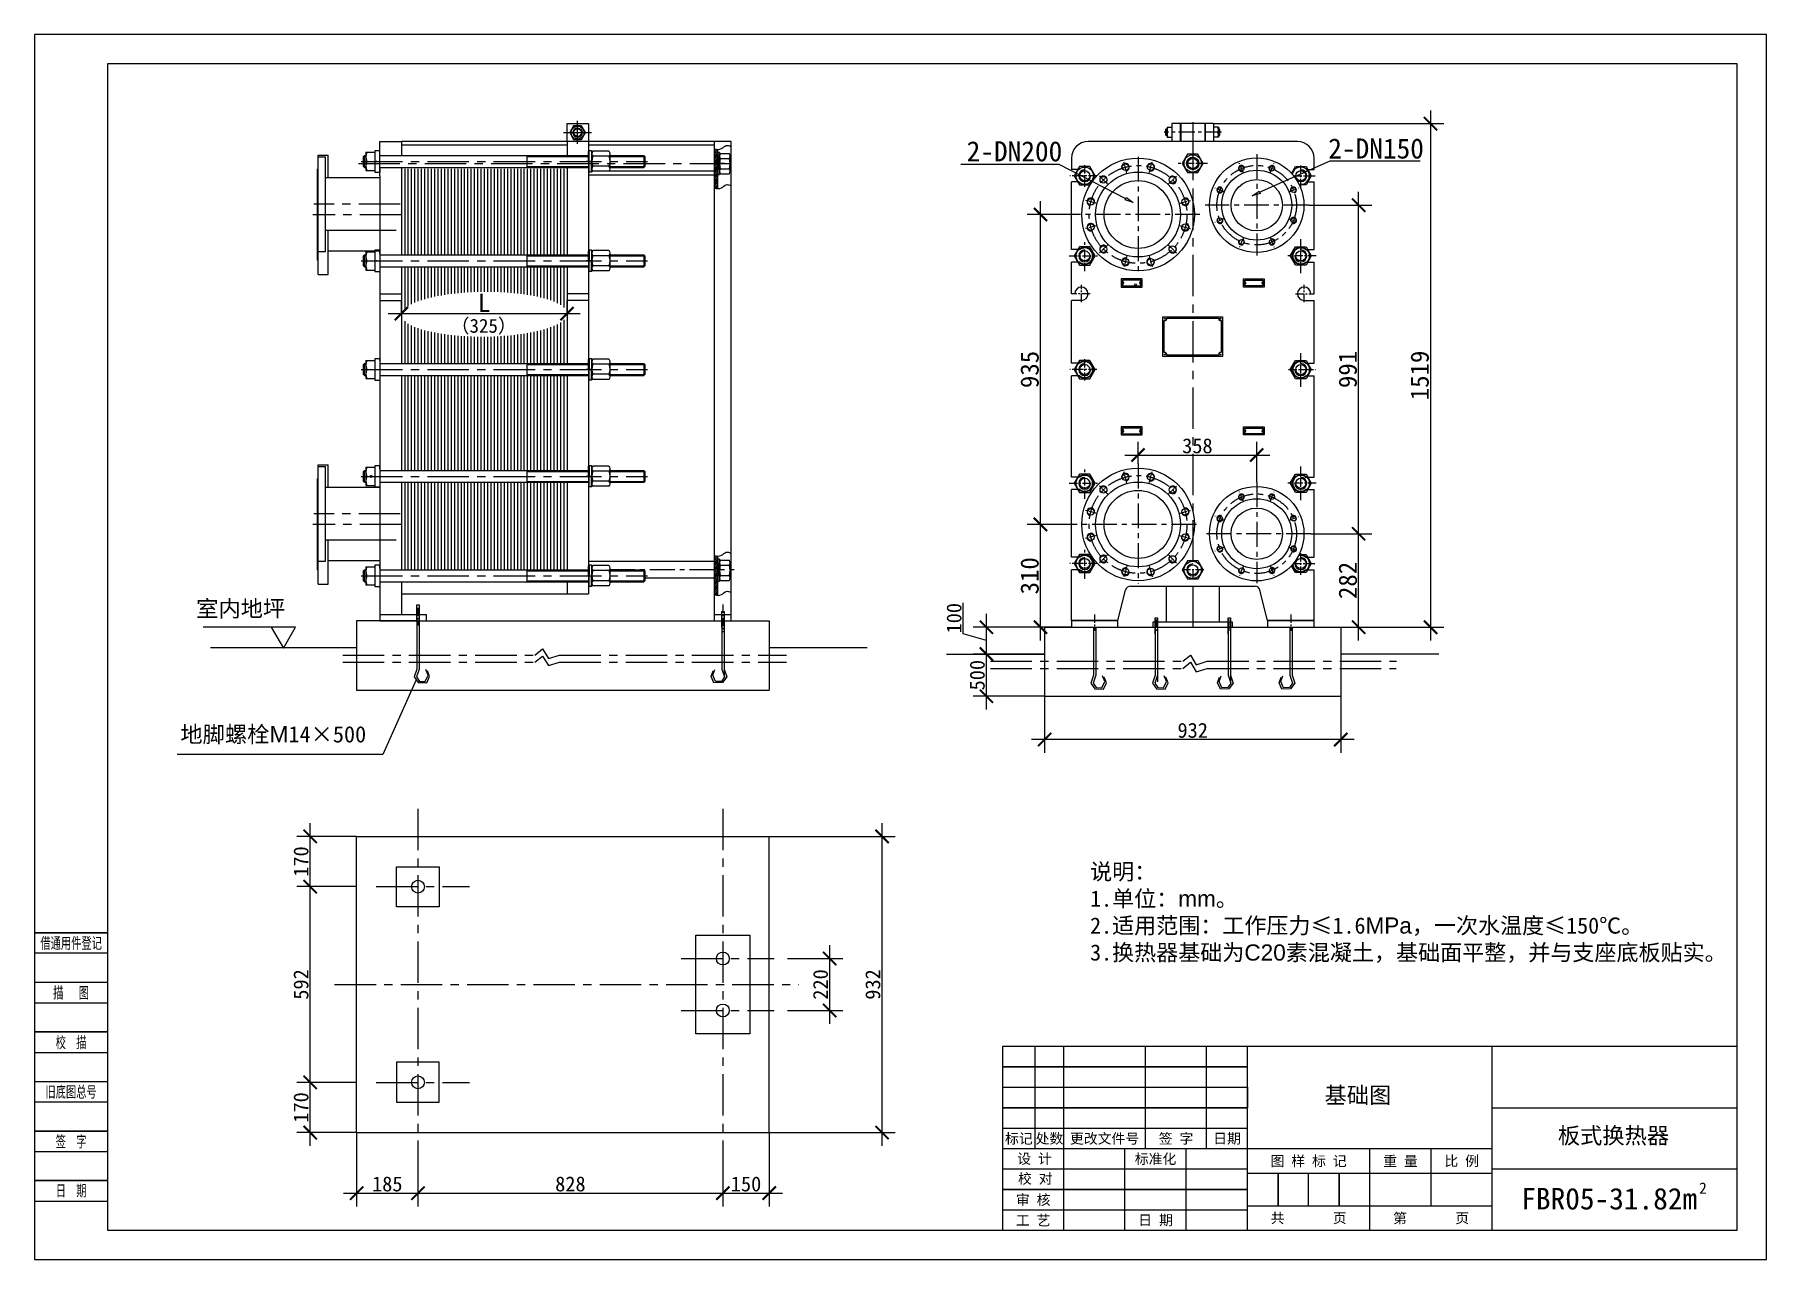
# Model space of a CAD drawing. Header units: millimetres. Extents: x 1175 to 52711, y -8947 to 3493.
# Drawn here: x 47486 to 52711, y -8947 to -5252 of the extents above; entities outside this region: 12.
import ezdxf
from ezdxf.enums import TextEntityAlignment as Align

# ---------------------------------------------------------------- set-up
doc = ezdxf.new("R2010")
doc.units = ezdxf.units.MM
doc.header["$LTSCALE"] = 10
doc.header["$MEASUREMENT"] = 0
doc.linetypes.add('CENTER', pattern=[2, 1.25, -0.25, 0.25, -0.25])
for name, color, linetype in [('1轮廓实线层', 7, 'Continuous'), ('2细线层', 4, 'Continuous'), ('3中心线层', 1, 'CENTER'), ('5剖面线层', 2, 'Continuous'), ('6文字层', 3, 'Continuous'), ('7标注层', 4, 'Continuous'), ('PARA2', 7, 'Continuous'), ('图框层', 7, 'Continuous'), ('粗实线', 7, 'Continuous')]:
    doc.layers.add(name, color=color, linetype=linetype)
doc.styles.get("Standard").update_dxf_attribs({"font": ''})
doc.styles.get('Standard').set_extended_font_data('SimSun')
doc.dimstyles.new('TH_GBDIM', dxfattribs={"dimscale": 10, "dimtxt": 4.5, "dimasz": 4, "dimexe": 4, "dimexo": 0, "dimgap": 0.5, "dimtad": 1, "dimdec": 0, "dimzin": 0, "dimdsep": 46, "dimtxsty": 'Standard', "dimblk": 'ARCHTICK', "dimcen": 2.5, "dimdle": 4, "dimclrd": 2, "dimclre": 3, "dimclrt": 3, "dimadec": 0, "dimazin": 0, "dimtfac": 0.714286, "dimtdec": 0, "dimtmove": 0, "dimatfit": 3, "dimfxl": 0, "dimtolj": 1, "dimtzin": 0, "dimlwd": 13, "dimlwe": 9, "dimarcsym": 0})

msp = doc.modelspace()

# ---------------------------------------------------------------- texts
at = {"layer": '1轮廓实线层', "ltscale": 10, "char_height": 35, "attachment_point": 1}
for insert in [(1245.5, 2167.4), (1245.5, 2167.4), (1175.5, 2102.4)]:
    msp.add_mtext('\\Fromans.shx,bigfont.shx;\\W0.8000000000;\\T1.0000000000;\\o\\l', dxfattribs=dict(at, insert=insert))
at = {"layer": '2细线层', "color": 2, "lineweight": 13}
for s, p in [('标记', (50455.7, -8581.7)), ('处数', (50548, -8581.7)), (' 更改文件号 ', (50714.3, -8581.7)), (' 签 字 ', (50929.8, -8581.7)), (' 日期 ', (51083.7, -8581.7)), (' 设 计 ', (50503, -8642.6)), (' 标准化 ', (50868.2, -8643.2)), (' 图 样 标 记 ', (51330, -8649.4)), (' 重 量 ', (51607.1, -8649.4)), (' 比 例 ', (51791.9, -8649.4)), (' 审 核 ', (50498.8, -8766.4)), (' 工 艺 ', (50498.8, -8828)), (' 日 期 ', (50868.2, -8828)), ('共       页', (51330, -8821.8)), ('第       页', (51699.5, -8821.8))]:
    msp.add_text(s, height=30.64, dxfattribs=at).set_placement(p, align=Align.MIDDLE)
msp.add_text('校 对', height=30.64, dxfattribs=at).set_placement((50453, -8718.5))
at = {"layer": '2细线层', "color": 2, "lineweight": 13, "attachment_point": 1}
for s, insert, char_height, width in [('说明：\\P1.单位：{\\fArial|b0|i0|c0|p32;mm}。\\P2.适用范围：工作压力≤1.6{\\fArial|b0|i0|c0|p32;MPa}，一次水温度≤150℃。\\P3.换热器基础为{\\fArial|b0|i0|c0|p32;C20}素混凝土，基础面平整，并与支座底板贴实。', (50670.6, -7752.7), 48.768, 3169.9), ('{\\C0;基础图}', (51377.9, -8426.9), 49.26, 45949.973), ('{\\C0;FBR05-31.82m}', (51971.5, -8731.2), 65.024, 60653.964)]:
    msp.add_mtext(s, dxfattribs=dict(at, insert=insert, char_height=char_height, width=width))
at = {"layer": '5剖面线层', "ltscale": 10, "insert": (52508.3, -8714.7), "char_height": 33.9, "width": 18.711, "attachment_point": 1}
msp.add_mtext('2', dxfattribs=at)
at = {"layer": '6文字层', "ltscale": 10, "insert": (48740.8, -6109.5), "char_height": 42, "width": 188.813, "attachment_point": 1}
msp.add_mtext('（325）', dxfattribs=at)
at = {"layer": '7标注层', "ltscale": 10, "char_height": 35, "attachment_point": 1}
for insert in [(2617.2, 3481.1), (2617.2, 3481.1), (3532.5, 3492.5), (3532.5, 3492.5), (2588.5, 3416.1), (3503.9, 3427.5), (1819.2, 2164.9), (1819.2, 2164.9), (1749.2, 2099.9)]:
    msp.add_mtext('\\Fromans.shx,bigfont.shx;\\W0.8000000000;\\T1.0000000000;\\o\\l', dxfattribs=dict(at, insert=insert))
at = {"layer": '图框层', "color": 7, "ltscale": 10, "width": 0.667}
for s, p in [('借通用件登记', (47596.2, -7992.1)), ('描   图', (47595.9, -8141.8)), ('校  描', (47595.9, -8291.4)), ('旧底图总号', (47595.9, -8440.9)), ('签  字', (47595.9, -8590.4)), ('日  期', (47596, -8739.1))]:
    msp.add_text(s, height=34.05, dxfattribs=at).set_placement(p, align=Align.MIDDLE)
at = {"layer": '图框层', "color": 7, "ltscale": 10, "char_height": 60.63, "attachment_point": 1}
for s, insert, width in [('2-DN200', (50298, -5573.7), 427.431), ('2-DN150', (51389.1, -5565.3), 389.538)]:
    msp.add_mtext(s, dxfattribs=dict(at, insert=insert, width=width))
at = {"layer": '粗实线', "lineweight": -3, "ltscale": 10, "char_height": 49.26, "width": 45949.973, "attachment_point": 1}
for s, insert in [('室内地坪', (47973.4, -6958.9)), ('地脚螺栓{\\fArial|b0|i0|c0|p32;M}14×500', (47925.7, -7338.1)), ('板式换热器', (52081.8, -8548.6))]:
    msp.add_mtext(s, dxfattribs=dict(at, insert=insert))

# ---------------------------------------------------------------- blocks, each defined once
blk = doc.blocks.new('*U31', base_point=(2786.6, 3693.4))
at = {"ltscale": 10}
blk.add_circle((2786.6, 3693.4), 26.1, dxfattribs=at)
at = {"layer": '1轮廓实线层', "ltscale": 10}
for p, q in [((2770.7, 3720.9), (2754.9, 3693.4)), ((2802.5, 3720.9), (2770.7, 3720.9)), ((2818.4, 3693.4), (2802.5, 3720.9)), ((2754.9, 3693.4), (2770.7, 3665.9)), ((2770.7, 3665.9), (2802.5, 3665.9)), ((2802.5, 3665.9), (2818.4, 3693.4))]:
    blk.add_line(p, q, dxfattribs=at)
blk.add_circle((2786.6, 3693.4), 15.3, dxfattribs=at)
at = {"layer": '2细线层', "ltscale": 10}
blk.add_arc((2786.6, 3693.4), 18, 90, 0, dxfattribs=at)
at = {"layer": '7标注层', "ltscale": 10}
blk.add_point((2786.6, 3693.4), dxfattribs=at)
blk = doc.blocks.new('*U32', base_point=(1357.7, 3399.9))
at = {"layer": '1轮廓实线层', "ltscale": 10}
for p, q in [((1327.3, 3451.6), (1327.3, 3403.2)), ((1380.5, 3454.9), (1334.9, 3454.9)), ((1342.5, 3451.6), (1342.5, 3403.2)), ((1372.9, 3451.6), (1372.9, 3403.2)), ((1388, 3451.6), (1388, 3403.2)), ((1380.5, 3399.9), (1334.9, 3399.9))]:
    blk.add_line(p, q, dxfattribs=at)
for centre, radius, start, end in [((1334.9, 3444.5), 10.4, 43.0519, 136.9105), ((1357.7, 3418.3), 36.6, 65.4913, 114.5087), ((1380.5, 3444.5), 10.4, 43.0895, 136.9481), ((1334.9, 3410.3), 10.4, 223.0895, 316.9481), ((1357.7, 3436.6), 36.6, 245.4913, 294.5087), ((1380.5, 3410.3), 10.4, 223.0519, 316.9105)]:
    blk.add_arc(centre, radius, start, end, dxfattribs=at)
at = {"layer": '7标注层', "ltscale": 10}
blk.add_point((1357.7, 3399.9), dxfattribs=at)
at = {"layer": 'PARA2', "color": 6, "ltscale": 10}
blk.add_point((1357.7, 3399.9), dxfattribs=at)
blk = doc.blocks.new('*U33', base_point=(1360.1, 3414.6))
at = {"layer": '1轮廓实线层', "ltscale": 10}
for p, q in [((1327.1, 3419.6), (1327.1, 3414.6)), ((1327.1, 3419.6), (1341.6, 3419.6)), ((1327.1, 3414.6), (1341.6, 3414.6)), ((1378.6, 3419.6), (1341.6, 3419.6)), ((1341.6, 3414.6), (1378.6, 3414.6)), ((1378.6, 3419.6), (1393.1, 3419.6)), ((1378.6, 3414.6), (1393.1, 3414.6)), ((1393.1, 3414.6), (1393.1, 3419.6))]:
    blk.add_line(p, q, dxfattribs=at)
at = {"layer": '7标注层', "ltscale": 10}
blk.add_point((1360.1, 3414.6), dxfattribs=at)
at = {"layer": 'PARA2', "color": 6, "ltscale": 10}
blk.add_point((1360.1, 3414.6), dxfattribs=at)
blk = doc.blocks.new('*U34', base_point=(602.1, 3427))
at = {"layer": '1轮廓实线层', "ltscale": 10}
for p, q in [((571.7, 3424.6), (571.7, 3397.4)), ((602.1, 3427), (579.3, 3427)), ((586.9, 3424.6), (586.9, 3397.4)), ((602.1, 3427), (624.9, 3427)), ((617.3, 3424.6), (617.3, 3397.4)), ((632.5, 3424.6), (632.5, 3397.4)), ((602.1, 3395.1), (579.3, 3395.1)), ((602.1, 3395.1), (624.9, 3395.1))]:
    blk.add_line(p, q, dxfattribs=at)
for centre, radius, start, end in [((579.3, 3413.7), 13.3, 55.0434, 124.9566), ((579.3, 3408.3), 13.3, 235.0434, 304.9566), ((602.1, 3377.5), 49.5, 72.1057, 107.8932), ((602.1, 3444.5), 49.5, 252.1068, 287.8943), ((624.9, 3413.7), 13.3, 55.0434, 124.9531), ((624.9, 3408.3), 13.3, 235.0469, 304.9566)]:
    blk.add_arc(centre, radius, start, end, dxfattribs=at)
at = {"layer": '7标注层', "ltscale": 10}
blk.add_point((602.1, 3427), dxfattribs=at)
blk = doc.blocks.new('_ARCHTICK')
at = {"color": 0, "linetype": 'ByBlock', "const_width": 0.15}
blk.add_lwpolyline([(-0.5, -0.5), (0.5, 0.5)], dxfattribs=at)
blk = doc.blocks.new('*D35')
at = {"layer": '1轮廓实线层', "color": 3, "lineweight": 9, "ltscale": 10}
for p, q in [((48592.5, -6097.7), (48592.5, -6053.7)), ((49092.3, -6097.7), (49092.3, -6053.7))]:
    blk.add_line(p, q, dxfattribs=at)
at = {"layer": '1轮廓实线层', "color": 2, "lineweight": 13, "ltscale": 10}
blk.add_line((48552.5, -6093.7), (49132.3, -6093.7), dxfattribs=at)
at = {"layer": 'Defpoints', "color": 0, "ltscale": 10}
for p in [(48592.5, -6097.7), (49092.3, -6093.7), (49092.3, -6097.7)]:
    blk.add_point(p, dxfattribs=at)
at = {"layer": '1轮廓实线层', "color": 2, "lineweight": 13, "ltscale": 10, "xscale": 40, "yscale": 40, "zscale": 40, "rotation": 180}
blk.add_blockref('_ARCHTICK', (48592.5, -6093.7), dxfattribs=at)
at = {"layer": '1轮廓实线层', "color": 2, "lineweight": 13, "ltscale": 10, "xscale": 40, "yscale": 40, "zscale": 40}
blk.add_blockref('_ARCHTICK', (49092.3, -6093.7), dxfattribs=at)
at = {"layer": '1轮廓实线层', "color": 3, "ltscale": 10, "insert": (48842.4, -6061.2), "char_height": 55, "attachment_point": 5}
blk.add_mtext('\\A1;L{}{}', dxfattribs=at)
blk = doc.blocks.new('*D36')
at = {"layer": '1轮廓实线层', "color": 2, "lineweight": 13, "ltscale": 10}
blk.add_line((51480.8, -7079.7), (51480.8, -6717.7), dxfattribs=at)
at = {"layer": '1轮廓实线层', "color": 3, "lineweight": 9, "ltscale": 10}
for p, q in [((51337, -6757.7), (51520.8, -6757.7)), ((51346.3, -7039.7), (51520.8, -7039.7))]:
    blk.add_line(p, q, dxfattribs=at)
at = {"layer": 'Defpoints', "color": 0, "ltscale": 10}
for p in [(51337, -6757.7), (51480.8, -6757.7), (51346.3, -7039.7)]:
    blk.add_point(p, dxfattribs=at)
at = {"layer": '1轮廓实线层', "color": 2, "lineweight": 13, "ltscale": 10, "xscale": 40, "yscale": 40, "zscale": 40}
for p, rotation in [((51480.8, -6757.7), 90), ((51480.8, -7039.7), 270)]:
    blk.add_blockref('_ARCHTICK', p, dxfattribs=dict(at, rotation=rotation))
at = {"layer": '1轮廓实线层', "color": 3, "ltscale": 10, "insert": (51448.3, -6898.7), "char_height": 55, "attachment_point": 5, "rotation": 90}
blk.add_mtext('\\A1;282', dxfattribs=at)
blk = doc.blocks.new('*D37')
at = {"layer": '1轮廓实线层', "color": 2, "lineweight": 13, "ltscale": 10}
blk.add_line((51480.8, -6797.7), (51480.8, -5726.7), dxfattribs=at)
at = {"layer": '1轮廓实线层', "color": 3, "lineweight": 9, "ltscale": 10}
for p, q in [((51330.2, -5766.7), (51520.8, -5766.7)), ((51337, -6757.7), (51520.8, -6757.7))]:
    blk.add_line(p, q, dxfattribs=at)
at = {"layer": 'Defpoints', "color": 0, "ltscale": 10}
for p in [(51330.2, -5766.7), (51480.8, -5766.7), (51337, -6757.7)]:
    blk.add_point(p, dxfattribs=at)
at = {"layer": '1轮廓实线层', "color": 2, "lineweight": 13, "ltscale": 10, "xscale": 40, "yscale": 40, "zscale": 40}
for p, rotation in [((51480.8, -5766.7), 90), ((51480.8, -6757.7), 270)]:
    blk.add_blockref('_ARCHTICK', p, dxfattribs=dict(at, rotation=rotation))
at = {"layer": '1轮廓实线层', "color": 3, "ltscale": 10, "insert": (51448.3, -6262.2), "char_height": 55, "attachment_point": 5, "rotation": 90}
blk.add_mtext('\\A1;991', dxfattribs=at)
blk = doc.blocks.new('*D38')
at = {"layer": '1轮廓实线层', "color": 3, "lineweight": 9, "ltscale": 10}
for p, q in [((50631.5, -6729.7), (50480.9, -6729.7)), ((50614.3, -7039.7), (50480.9, -7039.7))]:
    blk.add_line(p, q, dxfattribs=at)
at = {"layer": '1轮廓实线层', "color": 2, "lineweight": 13, "ltscale": 10}
blk.add_line((50520.9, -7079.7), (50520.9, -6689.7), dxfattribs=at)
at = {"layer": 'Defpoints', "color": 0, "ltscale": 10}
for p in [(50520.9, -6729.7), (50631.5, -6729.7), (50614.3, -7039.7)]:
    blk.add_point(p, dxfattribs=at)
at = {"layer": '1轮廓实线层', "color": 2, "lineweight": 13, "ltscale": 10, "xscale": 40, "yscale": 40, "zscale": 40}
for p, rotation in [((50520.9, -6729.7), 90), ((50520.9, -7039.7), 270)]:
    blk.add_blockref('_ARCHTICK', p, dxfattribs=dict(at, rotation=rotation))
at = {"layer": '1轮廓实线层', "color": 3, "ltscale": 10, "insert": (50488.4, -6884.7), "char_height": 55, "attachment_point": 5, "rotation": 90}
blk.add_mtext('\\A1;310', dxfattribs=at)
blk = doc.blocks.new('*D39')
at = {"layer": '1轮廓实线层', "color": 3, "lineweight": 9, "ltscale": 10}
for p, q in [((50638, -5794.7), (50480.9, -5794.7)), ((50631.5, -6729.7), (50480.9, -6729.7))]:
    blk.add_line(p, q, dxfattribs=at)
at = {"layer": '1轮廓实线层', "color": 2, "lineweight": 13, "ltscale": 10}
blk.add_line((50520.9, -6769.7), (50520.9, -5754.7), dxfattribs=at)
at = {"layer": 'Defpoints', "color": 0, "ltscale": 10}
for p in [(50520.9, -5794.7), (50638, -5794.7), (50631.5, -6729.7)]:
    blk.add_point(p, dxfattribs=at)
at = {"layer": '1轮廓实线层', "color": 2, "lineweight": 13, "ltscale": 10, "xscale": 40, "yscale": 40, "zscale": 40}
for p, rotation in [((50520.9, -5794.7), 90), ((50520.9, -6729.7), 270)]:
    blk.add_blockref('_ARCHTICK', p, dxfattribs=dict(at, rotation=rotation))
at = {"layer": '1轮廓实线层', "color": 3, "ltscale": 10, "insert": (50488.4, -6262.2), "char_height": 55, "attachment_point": 5, "rotation": 90}
blk.add_mtext('\\A1;935', dxfattribs=at)
blk = doc.blocks.new('*D40')
at = {"layer": '1轮廓实线层', "color": 2, "lineweight": 13, "ltscale": 10}
blk.add_line((51697.9, -5480.7), (51697.9, -7079.7), dxfattribs=at)
at = {"layer": '1轮廓实线层', "color": 3, "lineweight": 9, "ltscale": 10}
for p, q in [((51042.9, -5520.7), (51737.9, -5520.7)), ((51346.3, -7039.7), (51737.9, -7039.7))]:
    blk.add_line(p, q, dxfattribs=at)
at = {"layer": 'Defpoints', "color": 0, "ltscale": 10}
for p in [(51042.9, -5520.7), (51346.3, -7039.7), (51697.9, -7039.7)]:
    blk.add_point(p, dxfattribs=at)
at = {"layer": '1轮廓实线层', "color": 2, "lineweight": 13, "ltscale": 10, "xscale": 40, "yscale": 40, "zscale": 40}
for p, rotation in [((51697.9, -5520.7), 90), ((51697.9, -7039.7), 270)]:
    blk.add_blockref('_ARCHTICK', p, dxfattribs=dict(at, rotation=rotation))
at = {"layer": '1轮廓实线层', "color": 3, "ltscale": 10, "insert": (51665.4, -6280.2), "char_height": 55, "attachment_point": 5, "rotation": 90}
blk.add_mtext('\\A1;1519', dxfattribs=at)
blk = doc.blocks.new('*D41')
at = {"layer": '1轮廓实线层', "color": 3, "lineweight": 9, "ltscale": 10}
for p, q in [((50533.5, -7248), (50533.5, -7418.6)), ((51427, -7248), (51427, -7418.6))]:
    blk.add_line(p, q, dxfattribs=at)
at = {"layer": '1轮廓实线层', "color": 2, "lineweight": 13, "ltscale": 10}
blk.add_line((51467, -7378.6), (50493.5, -7378.6), dxfattribs=at)
at = {"layer": 'Defpoints', "color": 0, "ltscale": 10}
for p in [(50533.5, -7248), (51427, -7248), (50533.5, -7378.6)]:
    blk.add_point(p, dxfattribs=at)
at = {"layer": '1轮廓实线层', "color": 2, "lineweight": 13, "ltscale": 10, "xscale": 40, "yscale": 40, "zscale": 40, "rotation": 180}
blk.add_blockref('_ARCHTICK', (50533.5, -7378.6), dxfattribs=at)
at = {"layer": '1轮廓实线层', "color": 2, "lineweight": 13, "ltscale": 10, "xscale": 40, "yscale": 40, "zscale": 40}
blk.add_blockref('_ARCHTICK', (51427, -7378.6), dxfattribs=at)
at = {"layer": '1轮廓实线层', "color": 3, "ltscale": 10, "insert": (50980.3, -7351.1), "char_height": 45, "attachment_point": 5}
blk.add_mtext('\\A1;932', dxfattribs=at)
blk = doc.blocks.new('*D42')
at = {"layer": '1轮廓实线层', "color": 2, "lineweight": 13, "ltscale": 10}
blk.add_line((50357.8, -7288), (50357.8, -7080.8), dxfattribs=at)
at = {"layer": '1轮廓实线层', "color": 3, "lineweight": 9, "ltscale": 10}
for p, q in [((50533.5, -7120.8), (50317.8, -7120.8)), ((50533.5, -7248), (50317.8, -7248))]:
    blk.add_line(p, q, dxfattribs=at)
at = {"layer": 'Defpoints', "color": 0, "ltscale": 10}
for p in [(50357.8, -7120.8), (50533.5, -7120.8), (50533.5, -7248)]:
    blk.add_point(p, dxfattribs=at)
at = {"layer": '1轮廓实线层', "color": 2, "lineweight": 13, "ltscale": 10, "xscale": 40, "yscale": 40, "zscale": 40}
for p, rotation in [((50357.8, -7120.8), 90), ((50357.8, -7248), 270)]:
    blk.add_blockref('_ARCHTICK', p, dxfattribs=dict(at, rotation=rotation))
at = {"layer": '1轮廓实线层', "color": 3, "ltscale": 10, "insert": (50330.3, -7184.4), "char_height": 45, "attachment_point": 5, "rotation": 90}
blk.add_mtext('\\A1;500', dxfattribs=at)
blk = doc.blocks.new('*D43')
at = {"layer": '1轮廓实线层', "color": 2, "lineweight": 13, "ltscale": 10}
for p, q in [((50287.8, -7059.3), (50287.8, -6965.8)), ((50357.8, -7160.8), (50357.8, -6999.7)), ((50357.8, -7080.3), (50287.8, -7059.3))]:
    blk.add_line(p, q, dxfattribs=at)
at = {"layer": '1轮廓实线层', "color": 3, "lineweight": 9, "ltscale": 10}
for p, q in [((50533.5, -7039.7), (50317.8, -7039.7)), ((50533.5, -7120.8), (50317.8, -7120.8))]:
    blk.add_line(p, q, dxfattribs=at)
at = {"layer": 'Defpoints', "color": 0, "ltscale": 10}
for p in [(50357.8, -7039.7), (50533.5, -7039.7), (50533.5, -7120.8)]:
    blk.add_point(p, dxfattribs=at)
at = {"layer": '1轮廓实线层', "color": 2, "lineweight": 13, "ltscale": 10, "xscale": 40, "yscale": 40, "zscale": 40}
for p, rotation in [((50357.8, -7039.7), 90), ((50357.8, -7120.8), 270)]:
    blk.add_blockref('_ARCHTICK', p, dxfattribs=dict(at, rotation=rotation))
at = {"layer": '1轮廓实线层', "color": 3, "ltscale": 10, "insert": (50260.3, -7012.6), "char_height": 45, "attachment_point": 5, "rotation": 90}
blk.add_mtext('\\A1;100', dxfattribs=at)
blk = doc.blocks.new('*D44')
at = {"layer": '1轮廓实线层', "color": 2, "lineweight": 13, "ltscale": 10}
blk.add_line((48317.4, -8604.3), (48317.4, -8372.7), dxfattribs=at)
at = {"layer": '1轮廓实线层', "color": 3, "lineweight": 9, "ltscale": 10}
for p, q in [((48457.5, -8412.7), (48277.4, -8412.7)), ((48457.5, -8564.3), (48277.4, -8564.3))]:
    blk.add_line(p, q, dxfattribs=at)
at = {"layer": 'Defpoints', "color": 0, "ltscale": 10}
for p in [(48317.4, -8412.7), (48457.5, -8412.7), (48457.5, -8564.3)]:
    blk.add_point(p, dxfattribs=at)
at = {"layer": '1轮廓实线层', "color": 2, "lineweight": 13, "ltscale": 10, "xscale": 40, "yscale": 40, "zscale": 40}
for p, rotation in [((48317.4, -8412.7), 90), ((48317.4, -8564.3), 270)]:
    blk.add_blockref('_ARCHTICK', p, dxfattribs=dict(at, rotation=rotation))
at = {"layer": '1轮廓实线层', "color": 3, "ltscale": 10, "insert": (48289.9, -8488.5), "char_height": 45, "attachment_point": 5, "rotation": 90}
blk.add_mtext('\\A1;170', dxfattribs=at)
blk = doc.blocks.new('*D45')
at = {"layer": '1轮廓实线层', "color": 2, "lineweight": 13, "ltscale": 10}
blk.add_line((48317.4, -8452.7), (48317.4, -7782.3), dxfattribs=at)
at = {"layer": '1轮廓实线层', "color": 3, "lineweight": 9, "ltscale": 10}
for p, q in [((48457.5, -7822.3), (48277.4, -7822.3)), ((48457.5, -8412.7), (48277.4, -8412.7))]:
    blk.add_line(p, q, dxfattribs=at)
at = {"layer": 'Defpoints', "color": 0, "ltscale": 10}
for p in [(48317.4, -7822.3), (48457.5, -7822.3), (48457.5, -8412.7)]:
    blk.add_point(p, dxfattribs=at)
at = {"layer": '1轮廓实线层', "color": 2, "lineweight": 13, "ltscale": 10, "xscale": 40, "yscale": 40, "zscale": 40}
for p, rotation in [((48317.4, -7822.3), 90), ((48317.4, -8412.7), 270)]:
    blk.add_blockref('_ARCHTICK', p, dxfattribs=dict(at, rotation=rotation))
at = {"layer": '1轮廓实线层', "color": 3, "ltscale": 10, "insert": (48289.9, -8117.5), "char_height": 45, "attachment_point": 5, "rotation": 90}
blk.add_mtext('\\A1;592', dxfattribs=at)
blk = doc.blocks.new('*D46')
at = {"layer": '1轮廓实线层', "color": 3, "lineweight": 9, "ltscale": 10}
for p, q in [((48457.5, -7670.8), (48277.4, -7670.8)), ((48457.5, -7822.3), (48277.4, -7822.3))]:
    blk.add_line(p, q, dxfattribs=at)
at = {"layer": '1轮廓实线层', "color": 2, "lineweight": 13, "ltscale": 10}
blk.add_line((48317.4, -7862.3), (48317.4, -7630.8), dxfattribs=at)
at = {"layer": 'Defpoints', "color": 0, "ltscale": 10}
for p in [(48317.4, -7670.8), (48457.5, -7670.8), (48457.5, -7822.3)]:
    blk.add_point(p, dxfattribs=at)
at = {"layer": '1轮廓实线层', "color": 2, "lineweight": 13, "ltscale": 10, "xscale": 40, "yscale": 40, "zscale": 40}
for p, rotation in [((48317.4, -7670.8), 90), ((48317.4, -7822.3), 270)]:
    blk.add_blockref('_ARCHTICK', p, dxfattribs=dict(at, rotation=rotation))
at = {"layer": '1轮廓实线层', "color": 3, "ltscale": 10, "insert": (48289.9, -7746.6), "char_height": 45, "attachment_point": 5, "rotation": 90}
blk.add_mtext('\\A1;170', dxfattribs=at)
blk = doc.blocks.new('*D47')
at = {"layer": '1轮廓实线层', "color": 3, "lineweight": 9, "ltscale": 10}
for p, q in [((49757.1, -8039.2), (49924.9, -8039.2)), ((49757.1, -8195.8), (49924.9, -8195.8))]:
    blk.add_line(p, q, dxfattribs=at)
at = {"layer": '1轮廓实线层', "color": 2, "lineweight": 13, "ltscale": 10}
blk.add_line((49884.9, -8235.8), (49884.9, -7999.2), dxfattribs=at)
at = {"layer": 'Defpoints', "color": 0, "ltscale": 10}
for p in [(49757.1, -8039.2), (49884.9, -8039.2), (49757.1, -8195.8)]:
    blk.add_point(p, dxfattribs=at)
at = {"layer": '1轮廓实线层', "color": 2, "lineweight": 13, "ltscale": 10, "xscale": 40, "yscale": 40, "zscale": 40}
for p, rotation in [((49884.9, -8039.2), 90), ((49884.9, -8195.8), 270)]:
    blk.add_blockref('_ARCHTICK', p, dxfattribs=dict(at, rotation=rotation))
at = {"layer": '1轮廓实线层', "color": 3, "ltscale": 10, "insert": (49857.4, -8117.5), "char_height": 45, "attachment_point": 5, "rotation": 90}
blk.add_mtext('\\A1;220', dxfattribs=at)
blk = doc.blocks.new('*D48')
at = {"layer": '1轮廓实线层', "color": 3, "lineweight": 9, "ltscale": 10}
for p, q in [((49702.5, -7670.8), (50082.8, -7670.8)), ((49702.5, -8564.3), (50082.8, -8564.3))]:
    blk.add_line(p, q, dxfattribs=at)
at = {"layer": '1轮廓实线层', "color": 2, "lineweight": 13, "ltscale": 10}
blk.add_line((50042.8, -8604.3), (50042.8, -7630.8), dxfattribs=at)
at = {"layer": 'Defpoints', "color": 0, "ltscale": 10}
for p in [(49702.5, -7670.8), (50042.8, -7670.8), (49702.5, -8564.3)]:
    blk.add_point(p, dxfattribs=at)
at = {"layer": '1轮廓实线层', "color": 2, "lineweight": 13, "ltscale": 10, "xscale": 40, "yscale": 40, "zscale": 40}
for p, rotation in [((50042.8, -7670.8), 90), ((50042.8, -8564.3), 270)]:
    blk.add_blockref('_ARCHTICK', p, dxfattribs=dict(at, rotation=rotation))
at = {"layer": '1轮廓实线层', "color": 3, "ltscale": 10, "insert": (50015.3, -8117.5), "char_height": 45, "attachment_point": 5, "rotation": 90}
blk.add_mtext('\\A1;932', dxfattribs=at)
blk = doc.blocks.new('*D49')
at = {"layer": '1轮廓实线层', "color": 3, "lineweight": 9, "ltscale": 10}
for p, q in [((48457.5, -8564.3), (48457.5, -8787)), ((48642.5, -8604.1), (48642.5, -8787))]:
    blk.add_line(p, q, dxfattribs=at)
at = {"layer": '1轮廓实线层', "color": 2, "lineweight": 13, "ltscale": 10}
blk.add_line((48417.5, -8747), (48682.5, -8747), dxfattribs=at)
at = {"layer": 'Defpoints', "color": 0, "ltscale": 10}
for p in [(48457.5, -8564.3), (48642.5, -8604.1), (48642.5, -8747)]:
    blk.add_point(p, dxfattribs=at)
at = {"layer": '1轮廓实线层', "color": 2, "lineweight": 13, "ltscale": 10, "xscale": 40, "yscale": 40, "zscale": 40, "rotation": 180}
blk.add_blockref('_ARCHTICK', (48457.5, -8747), dxfattribs=at)
at = {"layer": '1轮廓实线层', "color": 2, "lineweight": 13, "ltscale": 10, "xscale": 40, "yscale": 40, "zscale": 40}
blk.add_blockref('_ARCHTICK', (48642.5, -8747), dxfattribs=at)
at = {"layer": '1轮廓实线层', "color": 3, "ltscale": 10, "insert": (48550, -8719.5), "char_height": 45, "attachment_point": 5}
blk.add_mtext('\\A1;185', dxfattribs=at)
blk = doc.blocks.new('*D50')
at = {"layer": '1轮廓实线层', "color": 3, "lineweight": 9, "ltscale": 10}
for p, q in [((48642.5, -8604.1), (48642.5, -8787)), ((49562.5, -8627.3), (49562.5, -8787))]:
    blk.add_line(p, q, dxfattribs=at)
at = {"layer": '1轮廓实线层', "color": 2, "lineweight": 13, "ltscale": 10}
blk.add_line((48602.5, -8747), (49602.5, -8747), dxfattribs=at)
at = {"layer": 'Defpoints', "color": 0, "ltscale": 10}
for p in [(48642.5, -8604.1), (49562.5, -8627.3), (49562.5, -8747)]:
    blk.add_point(p, dxfattribs=at)
at = {"layer": '1轮廓实线层', "color": 2, "lineweight": 13, "ltscale": 10, "xscale": 40, "yscale": 40, "zscale": 40, "rotation": 180}
blk.add_blockref('_ARCHTICK', (48642.5, -8747), dxfattribs=at)
at = {"layer": '1轮廓实线层', "color": 2, "lineweight": 13, "ltscale": 10, "xscale": 40, "yscale": 40, "zscale": 40}
blk.add_blockref('_ARCHTICK', (49562.5, -8747), dxfattribs=at)
at = {"layer": '1轮廓实线层', "color": 3, "ltscale": 10, "insert": (49102.5, -8719.5), "char_height": 45, "attachment_point": 5}
blk.add_mtext('\\A1;828', dxfattribs=at)
blk = doc.blocks.new('*D51')
at = {"layer": '1轮廓实线层', "color": 3, "lineweight": 9, "ltscale": 10}
for p, q in [((49702.5, -8564.3), (49702.5, -8787)), ((49562.5, -8627.3), (49562.5, -8787))]:
    blk.add_line(p, q, dxfattribs=at)
at = {"layer": '1轮廓实线层', "color": 2, "lineweight": 13, "ltscale": 10}
blk.add_line((49522.5, -8747), (49742.5, -8747), dxfattribs=at)
at = {"layer": 'Defpoints', "color": 0, "ltscale": 10}
for p in [(49702.5, -8564.3), (49562.5, -8627.3), (49702.5, -8747)]:
    blk.add_point(p, dxfattribs=at)
at = {"layer": '1轮廓实线层', "color": 2, "lineweight": 13, "ltscale": 10, "xscale": 40, "yscale": 40, "zscale": 40, "rotation": 180}
blk.add_blockref('_ARCHTICK', (49562.5, -8747), dxfattribs=at)
at = {"layer": '1轮廓实线层', "color": 2, "lineweight": 13, "ltscale": 10, "xscale": 40, "yscale": 40, "zscale": 40}
blk.add_blockref('_ARCHTICK', (49702.5, -8747), dxfattribs=at)
at = {"layer": '1轮廓实线层', "color": 3, "ltscale": 10, "insert": (49632.5, -8719.5), "char_height": 45, "attachment_point": 5}
blk.add_mtext('\\A1;150', dxfattribs=at)
blk = doc.blocks.new('*D53')
at = {"layer": '1轮廓实线层', "color": 2, "lineweight": 13, "ltscale": 10}
blk.add_line((50775.3, -6520.3), (51213.3, -6520.3), dxfattribs=at)
at = {"layer": '1轮廓实线层', "color": 3, "lineweight": 9, "ltscale": 10}
for p, q in [((50815.3, -6546.4), (50815.3, -6480.3)), ((51173.3, -6602.2), (51173.3, -6480.3))]:
    blk.add_line(p, q, dxfattribs=at)
at = {"layer": 'Defpoints', "color": 0, "ltscale": 10}
for p in [(51173.3, -6520.3), (50815.3, -6546.4), (51173.3, -6602.2)]:
    blk.add_point(p, dxfattribs=at)
at = {"layer": '1轮廓实线层', "color": 2, "lineweight": 13, "ltscale": 10, "xscale": 40, "yscale": 40, "zscale": 40, "rotation": 180}
blk.add_blockref('_ARCHTICK', (50815.3, -6520.3), dxfattribs=at)
at = {"layer": '1轮廓实线层', "color": 2, "lineweight": 13, "ltscale": 10, "xscale": 40, "yscale": 40, "zscale": 40}
blk.add_blockref('_ARCHTICK', (51173.3, -6520.3), dxfattribs=at)
at = {"layer": '1轮廓实线层', "color": 3, "ltscale": 10, "insert": (50994.3, -6492.8), "char_height": 45, "attachment_point": 5}
blk.add_mtext('\\A1;358', dxfattribs=at)

# ---------------------------------------------------------------- dimensions: what is measured, and where the dimension line sits
at = {"layer": '1轮廓实线层', "ltscale": 10}
for base, p1, p2, text, override, picture, middle in [((51697.9, -7039.7), (51042.9, -5520.7), (51346.3, -7039.7), '1519', {"dimtxt": 5.5}, '*D40', (51665.4, -6280.2)), ((51480.8, -5766.7), (51337, -6757.7), (51330.2, -5766.7), '991', {"dimtxt": 5.5}, '*D37', (51448.3, -6262.2)), ((50520.9, -5794.7), (50631.5, -6729.7), (50638, -5794.7), '935', {"dimtxt": 5.5}, '*D39', (50488.4, -6262.2)), ((50520.9, -6729.7), (50614.3, -7039.7), (50631.5, -6729.7), '310', {"dimtxt": 5.5}, '*D38', (50488.4, -6884.7)), ((51480.8, -6757.7), (51346.3, -7039.7), (51337, -6757.7), '282', {"dimtxt": 5.5}, '*D36', (51448.3, -6898.7)), ((50357.8, -7039.7), (50533.5, -7120.8), (50533.5, -7039.7), '100', {"dimtmove": 1}, '*D43', (50260.3, -7054.3)), ((48317.4, -7670.8), (48457.5, -7822.3), (48457.5, -7670.8), '170', {"dimtmove": 1}, '*D46', (48289.9, -7746.6)), ((48317.4, -7822.3), (48457.5, -8412.7), (48457.5, -7822.3), '592', {"dimtmove": 1}, '*D45', (48289.9, -8117.5))]:
    dim = msp.add_linear_dim(base=base, p1=p1, p2=p2, angle=90, text=text, dimstyle='TH_GBDIM', override=override, dxfattribs=at)
    dim.commit()
    dim.dimension.update_dxf_attribs({"geometry": picture, "text_midpoint": middle})
dim = msp.add_aligned_dim(p1=(48592.5, -6097.7), p2=(49092.3, -6097.7), distance=4, text='L{}{}', dimstyle='TH_GBDIM', override={"dimtxt": 5.5}, dxfattribs=at)
dim.commit()
dim.dimension.update_dxf_attribs({"geometry": '*D35', "text_midpoint": (48842.4, -6061.2)})
for base, p1, p2, picture, middle in [((51173.3, -6520.3), (50815.3, -6546.4), (51173.3, -6602.2), '*D53', (50994.3, -6492.8)), ((48642.5, -8747), (48457.5, -8564.3), (48642.5, -8604.1), '*D49', (48550, -8719.5))]:
    dim = msp.add_linear_dim(base=base, p1=p1, p2=p2, dimstyle='TH_GBDIM', dxfattribs=at)
    dim.commit()
    dim.dimension.update_dxf_attribs({"geometry": picture, "text_midpoint": middle})
for base, p1, p2, text, picture, middle in [((50357.8, -7120.8), (50533.5, -7248), (50533.5, -7120.8), '500', '*D42', (50330.3, -7184.4)), ((50042.8, -7670.8), (49702.5, -8564.3), (49702.5, -7670.8), '932', '*D48', (50015.3, -8117.5)), ((49884.9, -8039.2), (49757.1, -8195.8), (49757.1, -8039.2), '220', '*D47', (49857.4, -8117.5)), ((48317.4, -8412.7), (48457.5, -8564.3), (48457.5, -8412.7), '170', '*D44', (48289.9, -8488.5))]:
    dim = msp.add_linear_dim(base=base, p1=p1, p2=p2, angle=90, text=text, dimstyle='TH_GBDIM', dxfattribs=at)
    dim.commit()
    dim.dimension.update_dxf_attribs({"geometry": picture, "text_midpoint": middle})
dim = msp.add_linear_dim(base=(50533.5, -7378.6), p1=(51427, -7248), p2=(50533.5, -7248), text='932', dimstyle='TH_GBDIM', dxfattribs=at)
dim.commit()
dim.dimension.update_dxf_attribs({"geometry": '*D41', "text_midpoint": (50980.3, -7351.1)})
for base, p1, p2, text, picture, middle in [((49702.5, -8747), (49562.5, -8627.3), (49702.5, -8564.3), '150', '*D51', (49632.5, -8719.5)), ((49562.5, -8747), (48642.5, -8604.1), (49562.5, -8627.3), '828', '*D50', (49102.5, -8719.5))]:
    dim = msp.add_linear_dim(base=base, p1=p1, p2=p2, text=text, dimstyle='TH_GBDIM', override={"dimtmove": 1}, dxfattribs=at)
    dim.commit()
    dim.dimension.update_dxf_attribs({"geometry": picture, "text_midpoint": middle})

# ---------------------------------------------------------------- linework, layer by layer
for p, q in [((50898.9, -5555), (50898.9, -5538.3)), ((50900.6, -5556.6), (50900.6, -5536.6)), ((50943.2, -5520.7), (50917.7, -5520.7)), ((51016.7, -5520.7), (50944.4, -5520.7)), ((51042.9, -5520.7), (51018, -5520.7)), ((51060, -5556.6), (51060, -5536.6)), ((51061.6, -5555), (51061.6, -5538.3)), ((48527.5, -5677.7), (48527.5, -5574.7)), ((48540, -5574.7), (48580, -5574.7)), ((48592.5, -5574.7), (48592.5, -5616.7)), ((49157.3, -5574.7), (48592.5, -5574.7)), ((49092.3, -5585.2), (48592.5, -5585.2)), ((49092.3, -5574.7), (49092.3, -5616.7)), ((49157.3, -5574.7), (49157.3, -6938.7)), ((49537.5, -5574.7), (49157.3, -5574.7)), ((49537.5, -5585.2), (49157.3, -5585.2)), ((49537.5, -7021), (49537.5, -5574.7)), ((49587.5, -5574.7), (49537.5, -5574.7)), ((49587.5, -7021), (49587.5, -5574.7)), ((51296.3, -5574.7), (50664.3, -5574.7)), ((48478.5, -5649.7), (48478.5, -5619.7)), ((48481.5, -5652.7), (48481.5, -5616.7)), ((48527.5, -5616.7), (49157.3, -5616.7)), ((48970.7, -5616.7), (48970.7, -5652.7)), ((49222.3, -5616.7), (49324.1, -5616.7)), ((49324.1, -5616.7), (49324.1, -5652.7)), ((49327.1, -5619.7), (49327.1, -5649.7)), ((49547.5, -5716.8), (49547.5, -5598.6)), ((49547.5, -5620.7), (49547.5, -5660.7)), ((49567.5, -5640.7), (49552.5, -5640.7)), ((49586.2, -5625.7), (49586.2, -5655.7)), ((50614.3, -5624.7), (50614.3, -5658.7)), ((51346.3, -5658.7), (51346.3, -5624.7)), ((48527.5, -5652.7), (49157.3, -5652.7)), ((48527.5, -5677.7), (48527.5, -7021)), ((48592.5, -5652.7), (48592.5, -5916.7)), ((49092.3, -5652.7), (49092.3, -5916.7)), ((49157.3, -5674.7), (49537.5, -5674.7)), ((49219, -5663.3), (49537.5, -5663.5)), ((49222.3, -5652.7), (49324.1, -5652.7)), ((48478.5, -5949.7), (48478.5, -5919.7)), ((48481.5, -5952.7), (48481.5, -5916.7)), ((48527.5, -5916.7), (49157.3, -5916.7)), ((48527.5, -5952.7), (49157.3, -5952.7)), ((48592.5, -5952.7), (48592.5, -6244.2)), ((48970.7, -5916.7), (48970.7, -5952.7)), ((49092.3, -5952.7), (49092.3, -6244.2)), ((49222.3, -5916.7), (49324.1, -5916.7)), ((49222.3, -5952.7), (49324.1, -5952.7)), ((49324.1, -5916.7), (49324.1, -5952.7)), ((49327.1, -5919.7), (49327.1, -5949.7)), ((50614.3, -6033.7), (50614.3, -5938.7)), ((51346.3, -6033.7), (51346.3, -5938.7)), ((50614.3, -6243.7), (50614.3, -6053.7)), ((51346.3, -6243.7), (51346.3, -6053.7)), ((48478.5, -6277.2), (48478.5, -6247.2)), ((48481.5, -6280.2), (48481.5, -6244.2)), ((48527.5, -6244.2), (49157.3, -6244.2)), ((48970.7, -6244.2), (48970.7, -6280.2)), ((49222.3, -6244.2), (49324.1, -6244.2)), ((49324.1, -6244.2), (49324.1, -6280.2)), ((49327.1, -6247.2), (49327.1, -6277.2)), ((48527.5, -6280.2), (49157.3, -6280.2)), ((48592.5, -6280.2), (48592.5, -6566.7)), ((49092.3, -6281.2), (49092.3, -6566.7)), ((49222.3, -6280.2), (49324.1, -6280.2)), ((50614.3, -6586.7), (50614.3, -6281.7)), ((51346.3, -6586.7), (51346.3, -6281.7)), ((48478.5, -6599.7), (48478.5, -6569.7)), ((48481.5, -6602.7), (48481.5, -6566.7)), ((48527.5, -6566.7), (49157.3, -6566.7)), ((48970.7, -6566.7), (48970.7, -6602.7)), ((49222.3, -6566.7), (49324.1, -6566.7)), ((49324.1, -6566.7), (49324.1, -6602.7)), ((49327.1, -6569.7), (49327.1, -6599.7)), ((48527.5, -6602.7), (49157.3, -6602.7)), ((48592.5, -6602.7), (48592.5, -6866.7)), ((49092.3, -6602.7), (49092.3, -6866.7)), ((49222.3, -6602.7), (49324.1, -6602.7)), ((50614.3, -6828.7), (50614.3, -6624.7)), ((51346.3, -6828.7), (51346.3, -6624.7)), ((49157.3, -6840.5), (49537.5, -6840.5)), ((49547.5, -6943.6), (49547.5, -6825.4)), ((48478.5, -6899.7), (48478.5, -6869.7)), ((48481.5, -6902.7), (48481.5, -6866.7)), ((48527.5, -6866.7), (49157.3, -6866.7)), ((48970.7, -6866.7), (48970.7, -6902.7)), ((49222.3, -6866.7), (49324.1, -6866.7)), ((49324.1, -6866.7), (49324.1, -6902.7)), ((49327.1, -6869.7), (49327.1, -6899.7)), ((49327.1, -6890.5), (49537.5, -6890.5)), ((49547.5, -6847.5), (49547.5, -6887.5)), ((49586.2, -6852.5), (49586.2, -6882.5)), ((50614.3, -7019.7), (50614.3, -6866.7)), ((51346.3, -7019.7), (51346.3, -6866.7)), ((48527.5, -6902.7), (49157.3, -6902.7)), ((48592.5, -6938.7), (49157.3, -6938.7)), ((49092.3, -6899.7), (49157.3, -6899.7)), ((49092.3, -6902.7), (49092.3, -6938.7)), ((49222.3, -6902.7), (49324.1, -6902.7)), ((50754.3, -7019.7), (50777.7, -6927.5)), ((50792.4, -6915.7), (51168.2, -6915.7)), ((50900.3, -6915.7), (50900.3, -7024.7)), ((51060.3, -6915.7), (51060.3, -7024.7)), ((51206.3, -7019.7), (51182.8, -6927.5)), ((48527.5, -7001), (48667.5, -7001)), ((48667.5, -7001), (48667.5, -7021)), ((49537.5, -7001), (49587.5, -7001)), ((48527.5, -7021), (48667.5, -7021)), ((49537.5, -7021), (49587.5, -7021)), ((50614.3, -7019.7), (50754.3, -7019.7)), ((50614.3, -7019.7), (50614.3, -7039.7)), ((50754.3, -7019.7), (50614.3, -7019.7)), ((50614.3, -7039.7), (50754.3, -7039.7)), ((50754.3, -7039.7), (50754.3, -7019.7)), ((51100.3, -7024.7), (50860.3, -7024.7)), ((50860.3, -7024.7), (50860.3, -7039.7)), ((50860.3, -7039.7), (51100.3, -7039.7)), ((51100.3, -7039.7), (51100.3, -7024.7)), ((51206.3, -7019.7), (51346.3, -7019.7)), ((51206.3, -7019.7), (51206.3, -7039.7)), ((51346.3, -7019.7), (51206.3, -7019.7)), ((51206.3, -7039.7), (51346.3, -7039.7)), ((51346.3, -7039.7), (51346.3, -7019.7))]:
    msp.add_line(p, q)
at = {"ltscale": 10}
for p, q in [((50917.7, -5520.7), (50917.7, -5574.7)), ((50943.2, -5572.7), (50943.2, -5520.7)), ((50944.4, -5520.7), (50944.4, -5574.7)), ((51016.7, -5520.7), (51016.7, -5574.7)), ((51018, -5520.7), (51018, -5574.7)), ((51042.9, -5520.7), (51042.9, -5574.7)), ((50917.7, -5543.9), (50917.7, -5544)), ((50943.2, -5574.7), (50943.2, -5572.1)), ((50944.4, -5571.8), (50944.4, -5572.5))]:
    msp.add_line(p, q, dxfattribs=at)
for centre, radius in [((49124.2, -5547.7), 19.6), ((50980.3, -5640.7), 26.1), ((50654.3, -5677.7), 26.1), ((50654.3, -5919.7), 26.1), ((51306.3, -5919.7), 26.1), ((50654.3, -6262.7), 26.1), ((51306.3, -6262.7), 26.1), ((50654.3, -6605.7), 26.1), ((51306.3, -6605.7), 26.1), ((50654.3, -6847.7), 26.1)]:
    msp.add_circle(centre, radius, dxfattribs=at)
for centre, radius, start, end in [((50664.3, -5624.7), 50, 90, 180), ((51296.3, -5624.7), 50, 0, 90), ((50792.4, -6930.7), 15, 90, 167.7749), ((51168.2, -6930.7), 15, 12.2251, 90)]:
    msp.add_arc(centre, radius, start, end)
for centre, start, end in [((51306.3, -5677.7), 258.0732, 169.5032), ((51306.3, -6847.7), 188.6185, 103.208)]:
    msp.add_arc(centre, 26.1, start, end, dxfattribs=at)
at = {"layer": '1轮廓实线层', "ltscale": 10}
for p, q in [((49092.3, -5520.7), (49157.3, -5520.7)), ((49092.3, -5574.7), (49092.3, -5520.7)), ((49112.3, -5527.1), (49100.4, -5547.7)), ((49136, -5527.1), (49112.3, -5527.1)), ((49124.2, -5581.3), (49124.2, -5512.5)), ((49147.9, -5547.7), (49136, -5527.1)), ((49157.3, -5520.7), (49157.3, -5574.7)), ((50900.6, -5536.6), (50898.9, -5538.3)), ((50900.6, -5536.6), (50902.8, -5536.6)), ((50902.8, -5531.3), (50917.7, -5531.3)), ((50902.8, -5531.3), (50902.8, -5561.9)), ((51057.7, -5531.3), (51042.8, -5531.3)), ((51057.7, -5531.3), (51057.7, -5561.9)), ((51060, -5536.6), (51057.7, -5536.6)), ((51060, -5536.6), (51061.6, -5538.3)), ((48527.5, -5574.7), (48592.5, -5574.7)), ((49081.6, -5547.7), (49166.7, -5547.7)), ((49100.4, -5547.7), (49112.3, -5568.3)), ((49112.3, -5568.3), (49136, -5568.3)), ((49136, -5568.3), (49147.9, -5547.7)), ((50900.6, -5556.6), (50898.9, -5555)), ((50900.6, -5556.6), (50902.8, -5556.6)), ((50902.8, -5561.9), (50917.7, -5561.9)), ((51057.7, -5561.9), (51042.8, -5561.9)), ((51060, -5556.6), (51057.7, -5556.6)), ((51060, -5556.6), (51061.6, -5555)), ((48481.5, -5616.7), (48478.5, -5619.7)), ((48481.5, -5616.7), (48485.6, -5616.7)), ((48485.6, -5607.2), (48512.5, -5607.2)), ((48485.6, -5607.2), (48485.6, -5662.2)), ((48488.7, -5634.7), (48512.5, -5634.7)), ((49324.1, -5616.7), (49327.1, -5619.7)), ((49584.4, -5623.9), (49586.2, -5625.7)), ((50964.4, -5613.2), (50948.5, -5640.7)), ((50948.5, -5640.7), (50964.4, -5668.2)), ((50996.1, -5613.2), (50964.4, -5613.2)), ((51012, -5640.7), (50996.1, -5613.2)), ((50996.1, -5668.2), (51012, -5640.7)), ((48481.5, -5652.7), (48478.5, -5649.7)), ((48481.5, -5652.7), (48485.6, -5652.7)), ((48485.6, -5662.2), (48512.5, -5662.2)), ((49324.1, -5652.7), (49327.1, -5649.7)), ((49584.4, -5657.5), (49586.2, -5655.7)), ((50633.5, -5658.7), (50614.3, -5658.7)), ((50638.4, -5650.2), (50622.5, -5677.7)), ((50622.5, -5677.7), (50638.4, -5705.2)), ((50670.1, -5650.2), (50638.4, -5650.2)), ((50686, -5677.7), (50670.1, -5650.2)), ((50670.1, -5705.2), (50686, -5677.7)), ((50964.4, -5668.2), (50996.1, -5668.2)), ((51278.6, -5670.7), (51290.4, -5650.2)), ((51290.4, -5650.2), (51322.1, -5650.2)), ((51322.1, -5650.2), (51338, -5677.7)), ((51338, -5677.7), (51322.1, -5705.2)), ((51327.1, -5658.7), (51346.3, -5658.7)), ((50633.5, -5696.7), (50614.3, -5696.7)), ((50614.3, -5900.7), (50614.3, -5696.7)), ((50638.4, -5705.2), (50670.1, -5705.2)), ((51322.1, -5705.2), (51301.8, -5705.2)), ((51327.1, -5696.7), (51346.3, -5696.7)), ((51346.3, -5900.7), (51346.3, -5696.7)), ((50633.5, -5900.7), (50614.3, -5900.7)), ((50639.6, -5900.7), (50614.3, -5900.7)), ((50638.4, -5892.2), (50622.5, -5919.7)), ((50670.1, -5892.2), (50638.4, -5892.2)), ((50686, -5919.7), (50670.1, -5892.2)), ((51274.5, -5919.7), (51290.4, -5892.2)), ((51290.4, -5892.2), (51322.1, -5892.2)), ((51320.9, -5900.7), (51346.3, -5900.7)), ((51322.1, -5892.2), (51338, -5919.7)), ((51327.1, -5900.7), (51346.3, -5900.7)), ((48481.5, -5916.7), (48478.5, -5919.7)), ((48481.5, -5952.7), (48478.5, -5949.7)), ((48481.5, -5916.7), (48485.6, -5916.7)), ((48481.5, -5952.7), (48485.6, -5952.7)), ((48485.6, -5907.2), (48512.5, -5907.2)), ((48485.6, -5907.2), (48485.6, -5962.2)), ((48488.7, -5934.7), (48512.5, -5934.7)), ((49324.1, -5916.7), (49327.1, -5919.7)), ((49324.1, -5952.7), (49327.1, -5949.7)), ((50633.5, -5938.7), (50614.3, -5938.7)), ((50639.6, -5938.7), (50614.3, -5938.7)), ((50622.5, -5919.7), (50638.4, -5947.2)), ((50638.4, -5947.2), (50670.1, -5947.2)), ((50670.1, -5947.2), (50686, -5919.7)), ((51290.4, -5947.2), (51274.5, -5919.7)), ((51322.1, -5947.2), (51290.4, -5947.2)), ((51320.9, -5938.7), (51346.3, -5938.7)), ((51338, -5919.7), (51322.1, -5947.2)), ((51327.1, -5938.7), (51346.3, -5938.7)), ((48485.6, -5962.2), (48512.5, -5962.2)), ((48527.5, -6033.7), (48592.5, -6033.7)), ((48527.5, -6053.7), (48592.5, -6053.7)), ((49157.3, -6033.7), (49092.3, -6033.7)), ((49157.3, -6053.7), (49092.3, -6053.7)), ((50624.3, -6033.7), (50614.3, -6033.7)), ((50644.3, -6053.7), (50614.3, -6053.7)), ((51316.3, -6053.7), (51346.3, -6053.7)), ((51336.3, -6033.7), (51346.3, -6033.7)), ((48481.5, -6244.2), (48478.5, -6247.2)), ((48481.5, -6244.2), (48485.6, -6244.2)), ((48485.6, -6234.7), (48512.5, -6234.7)), ((48485.6, -6234.7), (48485.6, -6289.7)), ((48488.7, -6262.2), (48512.5, -6262.2)), ((49324.1, -6244.2), (49327.1, -6247.2)), ((50639.6, -6243.7), (50614.3, -6243.7)), ((50633.5, -6243.7), (50614.3, -6243.7)), ((50638.4, -6235.2), (50622.5, -6262.7)), ((50622.5, -6262.7), (50638.4, -6290.2)), ((50670.1, -6235.2), (50638.4, -6235.2)), ((50686, -6262.7), (50670.1, -6235.2)), ((50670.1, -6290.2), (50686, -6262.7)), ((51274.5, -6262.7), (51290.4, -6235.2)), ((51290.4, -6290.2), (51274.5, -6262.7)), ((51290.4, -6235.2), (51322.1, -6235.2)), ((51320.9, -6243.7), (51346.3, -6243.7)), ((51322.1, -6235.2), (51338, -6262.7)), ((51338, -6262.7), (51322.1, -6290.2)), ((51327.1, -6243.7), (51346.3, -6243.7)), ((48481.5, -6280.2), (48478.5, -6277.2)), ((48481.5, -6280.2), (48485.6, -6280.2)), ((48485.6, -6289.7), (48512.5, -6289.7)), ((49324.1, -6280.2), (49327.1, -6277.2)), ((50639.6, -6281.7), (50614.3, -6281.7)), ((50633.5, -6281.7), (50614.3, -6281.7)), ((50638.4, -6290.2), (50670.1, -6290.2)), ((51322.1, -6290.2), (51290.4, -6290.2)), ((51320.9, -6281.7), (51346.3, -6281.7)), ((51327.1, -6281.7), (51346.3, -6281.7)), ((48481.5, -6566.7), (48478.5, -6569.7)), ((48481.5, -6566.7), (48485.6, -6566.7)), ((48485.6, -6557.2), (48512.5, -6557.2)), ((48485.6, -6557.2), (48485.6, -6612.2)), ((49324.1, -6566.7), (49327.1, -6569.7)), ((50638.4, -6578.2), (50622.5, -6605.7)), ((50670.1, -6578.2), (50638.4, -6578.2)), ((50686, -6605.7), (50670.1, -6578.2)), ((51274.5, -6605.7), (51290.4, -6578.2)), ((51290.4, -6578.2), (51322.1, -6578.2)), ((51322.1, -6578.2), (51338, -6605.7)), ((48481.5, -6602.7), (48478.5, -6599.7)), ((48481.5, -6602.7), (48485.6, -6602.7)), ((48485.6, -6612.2), (48512.5, -6612.2)), ((48488.7, -6584.7), (48512.5, -6584.7)), ((49324.1, -6602.7), (49327.1, -6599.7)), ((50633.5, -6586.7), (50614.3, -6586.7)), ((50639.6, -6586.7), (50614.3, -6586.7)), ((50633.5, -6624.7), (50614.3, -6624.7)), ((50639.6, -6624.7), (50614.3, -6624.7)), ((50622.5, -6605.7), (50638.4, -6633.2)), ((50638.4, -6633.2), (50670.1, -6633.2)), ((50670.1, -6633.2), (50686, -6605.7)), ((51290.4, -6633.2), (51274.5, -6605.7)), ((51322.1, -6633.2), (51290.4, -6633.2)), ((51320.9, -6586.7), (51346.3, -6586.7)), ((51320.9, -6624.7), (51346.3, -6624.7)), ((51338, -6605.7), (51322.1, -6633.2)), ((51327.1, -6586.7), (51346.3, -6586.7)), ((51327.1, -6624.7), (51346.3, -6624.7)), ((50639.6, -6828.7), (50614.3, -6828.7)), ((50633.5, -6828.7), (50614.3, -6828.7)), ((50638.4, -6820.2), (50622.5, -6847.7)), ((50670.1, -6820.2), (50638.4, -6820.2)), ((50686, -6847.7), (50670.1, -6820.2)), ((51301.3, -6820.2), (51322.1, -6820.2)), ((51320.9, -6828.7), (51346.3, -6828.7)), ((51322.1, -6820.2), (51338, -6847.7)), ((51327.1, -6828.7), (51346.3, -6828.7)), ((48481.5, -6866.7), (48478.5, -6869.7)), ((48481.5, -6866.7), (48485.6, -6866.7)), ((48485.6, -6857.2), (48512.5, -6857.2)), ((48485.6, -6857.2), (48485.6, -6912.2)), ((48488.7, -6884.7), (48512.5, -6884.7)), ((49324.1, -6866.7), (49327.1, -6869.7)), ((49584.4, -6850.7), (49586.2, -6852.5)), ((49584.4, -6884.3), (49586.2, -6882.5)), ((50639.6, -6866.7), (50614.3, -6866.7)), ((50633.5, -6866.7), (50614.3, -6866.7)), ((50622.5, -6847.7), (50638.4, -6875.2)), ((50638.4, -6875.2), (50670.1, -6875.2)), ((50670.1, -6875.2), (50686, -6847.7)), ((51290.4, -6875.2), (51278.2, -6854.1)), ((51322.1, -6875.2), (51290.4, -6875.2)), ((51320.9, -6866.7), (51346.3, -6866.7)), ((51338, -6847.7), (51322.1, -6875.2)), ((51327.1, -6866.7), (51346.3, -6866.7)), ((48481.5, -6902.7), (48478.5, -6899.7)), ((48481.5, -6902.7), (48485.6, -6902.7)), ((48485.6, -6912.2), (48512.5, -6912.2)), ((48592.5, -6902.7), (48592.5, -7001)), ((49324.1, -6902.7), (49327.1, -6899.7)), ((48639.1, -7021), (48639.1, -6972.7)), ((48639.1, -6972.7), (48646, -6972.7)), ((48646, -6972.7), (48646, -7166.2)), ((49559.1, -7041), (49559.1, -6992.7)), ((49559.1, -6992.7), (49566, -6992.7)), ((49566, -6992.7), (49566, -7186.2)), ((48199.9, -7039.3), (47994.1, -7039.3)), ((48642.5, -7021), (48457.5, -7021)), ((48457.5, -7021), (48457.5, -7229.3)), ((48639.1, -7021), (48639.1, -7166.2)), ((48667.5, -7021), (49537.5, -7021)), ((49559.1, -7021.1), (49559.1, -7166.2)), ((49562.5, -7021), (49702.5, -7021)), ((49566, -7021.1), (49566, -7166.2)), ((49702.5, -7021), (49702.5, -7229.3)), ((50533.5, -7039.7), (51427, -7039.7)), ((50533.5, -7039.7), (50533.5, -7248)), ((50680.9, -7039.7), (50680.9, -7184.8)), ((50687.8, -7039.7), (50687.8, -7184.8)), ((50866.9, -7059.7), (50866.9, -7011.4)), ((50866.9, -7011.4), (50873.8, -7011.4)), ((50866.9, -7039.7), (50866.9, -7184.8)), ((50873.8, -7011.4), (50873.8, -7204.9)), ((50873.8, -7039.7), (50873.8, -7184.8)), ((51086.9, -7059.7), (51086.9, -7011.4)), ((51086.9, -7011.4), (51093.8, -7011.4)), ((51086.9, -7039.8), (51086.9, -7184.9)), ((51093.8, -7011.4), (51093.8, -7204.9)), ((51093.8, -7039.8), (51093.8, -7184.9)), ((51272.9, -7039.8), (51272.9, -7184.9)), ((51279.8, -7039.8), (51279.8, -7184.9)), ((51427, -7039.7), (51427, -7248)), ((48457.5, -7102.1), (48016.5, -7102.1)), ((48995.3, -7123.9), (49018.5, -7105.4)), ((49018.5, -7105.4), (49036.2, -7134.3)), ((49998.2, -7102.1), (49702.5, -7102.1)), ((48995.3, -7145.3), (49018.5, -7126.8)), ((49018.5, -7126.8), (49036.2, -7155.6)), ((49036.2, -7134.3), (49069.3, -7123.9)), ((49036.2, -7155.6), (49069.3, -7145.3)), ((50237.8, -7120.8), (50533.5, -7120.8)), ((50950.1, -7142.6), (50973.3, -7124.1)), ((50950.1, -7164), (50973.3, -7145.5)), ((50973.3, -7124.1), (50991, -7153)), ((50973.3, -7145.5), (50991, -7174.3)), ((50991, -7153), (51024.1, -7142.6)), ((51722.8, -7120.8), (51427, -7120.8)), ((48637.1, -7198.2), (48536.3, -7424)), ((48639.1, -7166.2), (48631, -7189.6)), ((48631, -7189.6), (48643.3, -7206.7)), ((48646, -7166.2), (48637.9, -7189.6)), ((48637.9, -7189.6), (48647.1, -7203.2)), ((48643.3, -7206.7), (48669.3, -7207.7)), ((48647.1, -7203.2), (48664.4, -7203.8)), ((48664.4, -7203.8), (48673.1, -7184.7)), ((48673.1, -7184.7), (48666.7, -7167.6)), ((48669.3, -7207.7), (48677.9, -7188.5)), ((48677.9, -7188.5), (48671.5, -7171.4)), ((49527.2, -7188.6), (49533.5, -7171.5)), ((49535.8, -7207.7), (49527.2, -7188.6)), ((49532, -7184.8), (49538.4, -7167.6)), ((49540.7, -7203.9), (49532, -7184.8)), ((49561.8, -7206.8), (49535.8, -7207.7)), ((49558, -7203.3), (49540.7, -7203.9)), ((49567.2, -7189.7), (49558, -7203.3)), ((49559.1, -7166.2), (49567.2, -7189.7)), ((49574.1, -7189.7), (49561.8, -7206.8)), ((49566, -7166.2), (49574.1, -7189.7)), ((50680.9, -7184.8), (50672.8, -7208.3)), ((50672.8, -7208.3), (50685.1, -7225.4)), ((50687.8, -7184.8), (50679.7, -7208.3)), ((50679.7, -7208.3), (50688.9, -7221.9)), ((50706.2, -7222.5), (50714.9, -7203.3)), ((50714.9, -7203.3), (50708.5, -7186.2)), ((50711.1, -7226.3), (50719.7, -7207.2)), ((50719.7, -7207.2), (50713.4, -7190)), ((50866.9, -7184.8), (50858.8, -7208.3)), ((50858.8, -7208.3), (50871.1, -7225.4)), ((50873.8, -7184.8), (50865.7, -7208.3)), ((50865.7, -7208.3), (50874.9, -7221.9)), ((50892.2, -7222.5), (50900.9, -7203.3)), ((50900.9, -7203.3), (50894.5, -7186.2)), ((50897.1, -7226.3), (50905.7, -7207.2)), ((50905.7, -7207.2), (50899.4, -7190)), ((50991, -7174.3), (51024.1, -7164)), ((51055, -7207.3), (51061.4, -7190.2)), ((51063.6, -7226.4), (51055, -7207.3)), ((51059.8, -7203.5), (51066.2, -7186.3)), ((51068.5, -7222.6), (51059.8, -7203.5)), ((51095, -7208.4), (51085.8, -7222)), ((51086.9, -7184.9), (51095, -7208.4)), ((51101.9, -7208.4), (51089.6, -7225.5)), ((51093.8, -7184.9), (51101.9, -7208.4)), ((51241, -7207.3), (51247.4, -7190.2)), ((51249.6, -7226.4), (51241, -7207.3)), ((51245.8, -7203.5), (51252.2, -7186.3)), ((51254.5, -7222.6), (51245.8, -7203.5)), ((51281, -7208.4), (51271.8, -7222)), ((51272.9, -7184.9), (51281, -7208.4)), ((51287.9, -7208.4), (51275.6, -7225.5)), ((51279.8, -7184.9), (51287.9, -7208.4)), ((48457.5, -7229.3), (49702.5, -7229.3)), ((50533.5, -7248), (51427, -7248)), ((50685.1, -7225.4), (50711.1, -7226.3)), ((50688.9, -7221.9), (50706.2, -7222.5)), ((50871.1, -7225.4), (50897.1, -7226.3)), ((50874.9, -7221.9), (50892.2, -7222.5)), ((51089.6, -7225.5), (51063.6, -7226.4)), ((51085.8, -7222), (51068.5, -7222.6)), ((51275.6, -7225.5), (51249.6, -7226.4)), ((51271.8, -7222), (51254.5, -7222.6)), ((48536.3, -7424), (47915.9, -7424)), ((48457.5, -8564.3), (48457.5, -7670.8)), ((48457.5, -7670.8), (49702.5, -7670.8)), ((49702.5, -8564.3), (49702.5, -7670.8)), ((48457.5, -8564.3), (49702.5, -8564.3))]:
    msp.add_line(p, q, dxfattribs=at)
at = {"layer": '1轮廓实线层'}
for p, q in [((48341.3, -5615.7), (48371.3, -5615.7)), ((48341.3, -5656.8), (48341.3, -5615.7)), ((48341.3, -5621.2), (48363.3, -5621.2)), ((48341.3, -5621.2), (48363.3, -5621.2)), ((48341.3, -5655.9), (48341.3, -5621.2)), ((48363.3, -5684.2), (48363.3, -5621.2)), ((48371.3, -5684.2), (48371.3, -5615.7)), ((48339.3, -5658.2), (48341.3, -5655.9)), ((48339.3, -5658.7), (48341.3, -5656.8)), ((48339.3, -5869.2), (48339.3, -5658.2)), ((48339.3, -5932.7), (48339.3, -5658.7)), ((48341.3, -5906.2), (48341.3, -5655.9)), ((48341.3, -5975.7), (48341.3, -5656.8)), ((48363.3, -5906.2), (48363.3, -5684.2)), ((48527.5, -5684.2), (48363.3, -5684.2)), ((48576.4, -5843.2), (48363.3, -5843.2)), ((48371.3, -5975.7), (48371.3, -5843.2)), ((48339.3, -5869.2), (48341.3, -5871.6)), ((48339.3, -5932.7), (48341.3, -5934.6)), ((48341.3, -5906.2), (48363.3, -5906.2)), ((48341.3, -5906.2), (48363.3, -5906.2)), ((48527.5, -5905.2), (48371.3, -5905.2)), ((48341.3, -5975.7), (48371.3, -5975.7)), ((50764.6, -5989), (50764.6, -6014)), ((50827.6, -5989), (50764.6, -5989)), ((50823.6, -5993), (50768.6, -5993)), ((50768.6, -5993), (50768.6, -5997.9)), ((50768.6, -6005.1), (50768.6, -6010)), ((50823.6, -5997.9), (50823.6, -5993)), ((50823.6, -6010), (50823.6, -6005.1)), ((50827.6, -6014), (50827.6, -5989)), ((51133, -6014), (51133, -5989)), ((51133, -5989), (51196, -5989)), ((51137, -5997.9), (51137, -5993)), ((51137, -5993), (51192, -5993)), ((51137, -6010), (51137, -6005.1)), ((51192, -5993), (51192, -5997.9)), ((51192, -6005.1), (51192, -6010)), ((51196, -5989), (51196, -6014)), ((50764.6, -6014), (50827.6, -6014)), ((50768.6, -6010), (50823.6, -6010)), ((51196, -6014), (51133, -6014)), ((51192, -6010), (51137, -6010)), ((50890.3, -6103), (51070.3, -6103)), ((50890.3, -6223), (50890.3, -6103)), ((50901.9, -6107), (51058.6, -6107)), ((51070.3, -6103), (51070.3, -6223)), ((50894.3, -6211.4), (50894.3, -6114.7)), ((51066.3, -6114.7), (51066.3, -6211.4)), ((51070.3, -6223), (50890.3, -6223)), ((51058.6, -6219), (50901.9, -6219)), ((50764.6, -6434.9), (50764.6, -6459.9)), ((50827.6, -6434.9), (50764.6, -6434.9)), ((50764.6, -6459.9), (50827.6, -6459.9)), ((50768.6, -6438.9), (50768.6, -6443.8)), ((50823.6, -6438.9), (50768.6, -6438.9)), ((50768.6, -6451), (50768.6, -6455.9)), ((50768.6, -6455.9), (50823.6, -6455.9)), ((50823.6, -6443.8), (50823.6, -6438.9)), ((50823.6, -6455.9), (50823.6, -6451)), ((50827.6, -6459.9), (50827.6, -6434.9)), ((51133, -6459.9), (51133, -6434.9)), ((51133, -6434.9), (51196, -6434.9)), ((51196, -6459.9), (51133, -6459.9)), ((51137, -6443.8), (51137, -6438.9)), ((51137, -6438.9), (51192, -6438.9)), ((51137, -6455.9), (51137, -6451)), ((51192, -6455.9), (51137, -6455.9)), ((51192, -6438.9), (51192, -6443.8)), ((51192, -6451), (51192, -6455.9)), ((51196, -6434.9), (51196, -6459.9)), ((48341.3, -6590.8), (48341.3, -6549.7)), ((48341.3, -6549.7), (48371.3, -6549.7)), ((48341.3, -6589.9), (48341.3, -6555.2)), ((48341.3, -6555.2), (48363.3, -6555.2)), ((48341.3, -6555.2), (48363.3, -6555.2)), ((48363.3, -6618.2), (48363.3, -6555.2)), ((48371.3, -6618.2), (48371.3, -6549.7)), ((48339.3, -6592.2), (48341.3, -6589.9)), ((48339.3, -6592.7), (48341.3, -6590.8)), ((48339.3, -6803.2), (48339.3, -6592.2)), ((48339.3, -6866.7), (48339.3, -6592.7)), ((48341.3, -6840.2), (48341.3, -6589.9)), ((48341.3, -6909.7), (48341.3, -6590.8)), ((48527.5, -6618.2), (48363.3, -6618.2)), ((48363.3, -6840.2), (48363.3, -6618.2)), ((48576.4, -6777.2), (48363.3, -6777.2)), ((48371.3, -6909.7), (48371.3, -6777.2)), ((48339.3, -6803.2), (48341.3, -6805.6)), ((48341.3, -6840.2), (48363.3, -6840.2)), ((48341.3, -6840.2), (48363.3, -6840.2)), ((48527.5, -6839.2), (48371.3, -6839.2)), ((48339.3, -6866.7), (48341.3, -6868.6)), ((48341.3, -6909.7), (48371.3, -6909.7))]:
    msp.add_line(p, q, dxfattribs=at)
at = {"layer": '1轮廓实线层', "ltscale": 5}
for p, q in [((48527.5, -5602.7), (48512.5, -5602.7)), ((48512.5, -5602.7), (48512.5, -5662.2)), ((48527.5, -5607.2), (48527.5, -5602.7)), ((48527.5, -5612.2), (48527.5, -5607.2)), ((49157.3, -5634.7), (49157.3, -5604.2)), ((49157.3, -5634.7), (49157.3, -5665.2)), ((49165.8, -5602.7), (49158.8, -5602.7)), ((49158.8, -5666.7), (49158.8, -5602.7)), ((49165.8, -5602.7), (49165.8, -5634.7)), ((49167.3, -5604.2), (49165.8, -5602.7)), ((49165.8, -5666.7), (49165.8, -5634.7)), ((49167.3, -5604.2), (49167.3, -5665.2)), ((48512.5, -5662.2), (48512.5, -5666.7)), ((48512.5, -5666.7), (48527.5, -5666.7)), ((48527.5, -5657.2), (48527.5, -5662.2)), ((48527.5, -5662.2), (48527.5, -5666.7)), ((49158.8, -5645.7), (49157.3, -5647.2)), ((49158.8, -5666.7), (49157.3, -5665.2)), ((49165.8, -5666.7), (49158.8, -5666.7)), ((49167.3, -5665.2), (49165.8, -5666.7)), ((48512.5, -5902.7), (48512.5, -5934.7)), ((48527.5, -5902.7), (48512.5, -5902.7)), ((48527.5, -5907.2), (48527.5, -5902.7)), ((49158.8, -5902.7), (49157.3, -5904.2)), ((49157.3, -5934.7), (49157.3, -5904.2)), ((49158.8, -5902.7), (49158.8, -5934.7)), ((49165.8, -5902.7), (49158.8, -5902.7)), ((49165.8, -5902.7), (49165.8, -5934.7)), ((49167.3, -5904.2), (49165.8, -5902.7)), ((49167.3, -5904.2), (49167.3, -5965.2)), ((48512.5, -5934.7), (48512.5, -5966.7)), ((48527.5, -5912.2), (48527.5, -5907.2)), ((49157.3, -5934.7), (49157.3, -5965.2)), ((49158.8, -5966.7), (49158.8, -5934.7)), ((49165.8, -5966.7), (49165.8, -5934.7)), ((48512.5, -5966.7), (48527.5, -5966.7)), ((48527.5, -5962.2), (48527.5, -5966.7)), ((49158.8, -5966.7), (49157.3, -5965.2)), ((49165.8, -5966.7), (49158.8, -5966.7)), ((49167.3, -5965.2), (49165.8, -5966.7)), ((48527.5, -6230.2), (48512.5, -6230.2)), ((48512.5, -6230.2), (48512.5, -6262.2)), ((48512.5, -6262.2), (48512.5, -6294.2)), ((48527.5, -6234.7), (48527.5, -6230.2)), ((49158.8, -6230.2), (49157.3, -6231.7)), ((49157.3, -6262.2), (49157.3, -6231.7)), ((49157.3, -6262.2), (49157.3, -6292.7)), ((49165.8, -6230.2), (49158.8, -6230.2)), ((49158.8, -6230.2), (49158.8, -6262.2)), ((49158.8, -6294.2), (49158.8, -6262.2)), ((49167.3, -6231.7), (49165.8, -6230.2)), ((49165.8, -6230.2), (49165.8, -6262.2)), ((49165.8, -6294.2), (49165.8, -6262.2)), ((49167.3, -6231.7), (49167.3, -6292.7)), ((48512.5, -6294.2), (48527.5, -6294.2)), ((48527.5, -6289.7), (48527.5, -6294.2)), ((49158.8, -6294.2), (49157.3, -6292.7)), ((49165.8, -6294.2), (49158.8, -6294.2)), ((49167.3, -6292.7), (49165.8, -6294.2)), ((48512.5, -6552.7), (48512.5, -6584.7)), ((48527.5, -6552.7), (48512.5, -6552.7)), ((48527.5, -6557.2), (48527.5, -6552.7)), ((48527.5, -6562.2), (48527.5, -6557.2)), ((49158.8, -6552.7), (49157.3, -6554.2)), ((49157.3, -6584.7), (49157.3, -6554.2)), ((49158.8, -6552.7), (49158.8, -6584.7)), ((49165.8, -6552.7), (49158.8, -6552.7)), ((49165.8, -6552.7), (49165.8, -6584.7)), ((49167.3, -6554.2), (49165.8, -6552.7)), ((49167.3, -6554.2), (49167.3, -6615.2)), ((48512.5, -6584.7), (48512.5, -6616.7)), ((48512.5, -6616.7), (48527.5, -6616.7)), ((48527.5, -6612.2), (48527.5, -6616.7)), ((49157.3, -6584.7), (49157.3, -6615.2)), ((49158.8, -6616.7), (49157.3, -6615.2)), ((49158.8, -6616.7), (49158.8, -6584.7)), ((49165.8, -6616.7), (49158.8, -6616.7)), ((49165.8, -6616.7), (49165.8, -6584.7)), ((49167.3, -6615.2), (49165.8, -6616.7)), ((48527.5, -6852.7), (48512.5, -6852.7)), ((48512.5, -6852.7), (48512.5, -6884.7)), ((48512.5, -6884.7), (48512.5, -6916.7)), ((48527.5, -6857.2), (48527.5, -6852.7)), ((48527.5, -6862.2), (48527.5, -6857.2)), ((49158.8, -6852.7), (49157.3, -6854.2)), ((49157.3, -6884.7), (49157.3, -6854.2)), ((49157.3, -6884.7), (49157.3, -6915.2)), ((49165.8, -6852.7), (49158.8, -6852.7)), ((49158.8, -6852.7), (49158.8, -6884.7)), ((49158.8, -6916.7), (49158.8, -6884.7)), ((49167.3, -6854.2), (49165.8, -6852.7)), ((49165.8, -6852.7), (49165.8, -6884.7)), ((49165.8, -6916.7), (49165.8, -6884.7)), ((49167.3, -6854.2), (49167.3, -6915.2)), ((48512.5, -6916.7), (48527.5, -6916.7)), ((48527.5, -6907.2), (48527.5, -6912.2)), ((48527.5, -6912.2), (48527.5, -6916.7)), ((49158.8, -6916.7), (49157.3, -6915.2)), ((49165.8, -6916.7), (49158.8, -6916.7)), ((49167.3, -6915.2), (49165.8, -6916.7))]:
    msp.add_line(p, q, dxfattribs=at)
at = {"layer": '1轮廓实线层', "color": 2, "lineweight": 13, "ltscale": 10}
for p, q in [((48602.5, -5656.8), (48602.5, -5695.8)), ((48612.5, -5656.8), (48612.5, -5695.8)), ((48622.5, -5656.8), (48622.5, -5695.8)), ((48632.5, -5656.8), (48632.5, -5695.8)), ((48642.5, -5656.8), (48642.5, -5695.8)), ((48652.5, -5656.8), (48652.5, -5695.8)), ((48662.5, -5656.8), (48662.5, -5695.8)), ((48672.5, -5656.8), (48672.5, -5695.8)), ((48682.5, -5656.8), (48682.5, -5695.8)), ((48692.5, -5656.8), (48692.5, -5695.8)), ((48702.5, -5656.8), (48702.5, -5695.8)), ((48712.5, -5656.8), (48712.5, -5695.8)), ((48722.5, -5656.8), (48722.5, -5695.8)), ((48732.5, -5656.8), (48732.5, -5695.8)), ((48742.5, -5656.8), (48742.5, -5695.8)), ((48752.5, -5656.8), (48752.5, -5695.8)), ((48762.5, -5656.8), (48762.5, -5695.8)), ((48772.5, -5656.8), (48772.5, -5695.8)), ((48782.5, -5656.8), (48782.5, -5695.8)), ((48792.5, -5656.8), (48792.5, -5695.8)), ((48802.5, -5656.8), (48802.5, -5695.8)), ((48812.5, -5656.8), (48812.5, -5695.8)), ((48822.5, -5656.8), (48822.5, -5695.8)), ((48832.5, -5656.8), (48832.5, -5695.8)), ((48842.5, -5656.8), (48842.5, -5695.8)), ((48852.5, -5656.8), (48852.5, -5695.8)), ((48862.5, -5656.8), (48862.5, -5695.8)), ((48872.5, -5656.8), (48872.5, -5695.8)), ((48882.5, -5656.8), (48882.5, -5695.8)), ((48892.5, -5656.8), (48892.5, -5695.8)), ((48902.5, -5656.8), (48902.5, -5695.8)), ((48912.5, -5656.8), (48912.5, -5695.8)), ((48922.5, -5656.8), (48922.5, -5695.8)), ((48932.5, -5656.8), (48932.5, -5695.8)), ((48942.5, -5656.8), (48942.5, -5695.8)), ((48952.5, -5656.8), (48952.5, -5695.8)), ((48962.5, -5656.8), (48962.5, -5695.8)), ((48972.5, -5656.8), (48972.5, -5695.8)), ((48982.5, -5656.8), (48982.5, -5695.8)), ((48992.5, -5656.8), (48992.5, -5695.8)), ((49002.5, -5656.8), (49002.5, -5695.8)), ((49012.5, -5656.8), (49012.5, -5695.8)), ((49022.5, -5656.8), (49022.5, -5695.8)), ((49032.5, -5656.8), (49032.5, -5695.8)), ((49042.5, -5656.8), (49042.5, -5695.8)), ((49052.5, -5656.8), (49052.5, -5695.8)), ((49062.5, -5656.8), (49062.5, -5695.8)), ((49072.5, -5656.8), (49072.5, -5695.8)), ((49082.5, -5656.8), (49082.5, -5695.8)), ((48602.5, -5695.7), (48602.5, -5916.7)), ((48612.5, -5695.7), (48612.5, -5916.7)), ((48622.5, -5695.7), (48622.5, -5916.7)), ((48632.5, -5695.7), (48632.5, -5916.7)), ((48642.5, -5695.7), (48642.5, -5916.7)), ((48652.5, -5695.7), (48652.5, -5916.7)), ((48662.5, -5695.7), (48662.5, -5916.7)), ((48672.5, -5695.7), (48672.5, -5916.7)), ((48682.5, -5695.7), (48682.5, -5916.7)), ((48692.5, -5695.7), (48692.5, -5916.7)), ((48702.5, -5695.7), (48702.5, -5916.7)), ((48712.5, -5695.7), (48712.5, -5916.7)), ((48722.5, -5695.7), (48722.5, -5916.7)), ((48732.5, -5695.7), (48732.5, -5916.7)), ((48742.5, -5695.7), (48742.5, -5916.7)), ((48752.5, -5695.7), (48752.5, -5916.7)), ((48762.5, -5695.7), (48762.5, -5916.7)), ((48772.5, -5695.7), (48772.5, -5916.7)), ((48782.5, -5695.7), (48782.5, -5916.7)), ((48792.5, -5695.7), (48792.5, -5916.7)), ((48802.5, -5695.7), (48802.5, -5916.7)), ((48812.5, -5695.7), (48812.5, -5916.7)), ((48822.5, -5695.7), (48822.5, -5916.7)), ((48832.5, -5695.7), (48832.5, -5916.7)), ((48842.5, -5695.7), (48842.5, -5916.7)), ((48852.5, -5695.7), (48852.5, -5916.7)), ((48862.5, -5695.7), (48862.5, -5916.7)), ((48872.5, -5695.7), (48872.5, -5916.7)), ((48882.5, -5695.7), (48882.5, -5916.7)), ((48892.5, -5695.7), (48892.5, -5916.7)), ((48902.5, -5695.7), (48902.5, -5916.7)), ((48912.5, -5695.7), (48912.5, -5916.7)), ((48922.5, -5695.7), (48922.5, -5916.7)), ((48932.5, -5695.7), (48932.5, -5916.7)), ((48942.5, -5695.7), (48942.5, -5916.7)), ((48952.5, -5695.7), (48952.5, -5916.7)), ((48962.5, -5695.7), (48962.5, -5916.7)), ((48972.5, -5695.7), (48972.5, -5916.7)), ((48982.5, -5695.7), (48982.5, -5916.7)), ((48992.5, -5695.7), (48992.5, -5916.7)), ((49002.5, -5695.7), (49002.5, -5916.7)), ((49012.5, -5695.7), (49012.5, -5916.7)), ((49022.5, -5695.7), (49022.5, -5916.7)), ((49032.5, -5695.7), (49032.5, -5916.7)), ((49042.5, -5695.7), (49042.5, -5916.7)), ((49052.5, -5695.7), (49052.5, -5916.7)), ((49062.5, -5695.7), (49062.5, -5916.7)), ((49072.5, -5695.7), (49072.5, -5916.7)), ((49082.5, -5695.7), (49082.5, -5916.7)), ((48602.5, -5952.7), (48602.5, -6078.5)), ((48612.5, -5952.7), (48612.5, -6070.8)), ((48622.5, -5952.7), (48622.5, -6065.1)), ((48632.5, -5952.7), (48632.5, -6060.4)), ((48642.5, -5952.7), (48642.5, -6056.4)), ((48652.5, -5952.7), (48652.5, -6053)), ((48662.5, -5952.7), (48662.5, -6049.9)), ((48672.5, -5952.7), (48672.5, -6047.2)), ((48682.5, -5952.7), (48682.5, -6044.7)), ((48692.5, -5952.7), (48692.5, -6042.5)), ((48702.5, -5952.7), (48702.5, -6040.5)), ((48712.5, -5952.7), (48712.5, -6038.7)), ((48722.5, -5952.7), (48722.5, -6037)), ((48732.5, -5952.7), (48732.5, -6035.5)), ((48742.5, -5952.7), (48742.5, -6034.2)), ((48752.5, -5952.7), (48752.5, -6033)), ((48762.5, -5952.7), (48762.5, -6032)), ((48772.5, -5952.7), (48772.5, -6031)), ((48782.5, -5952.7), (48782.5, -6030.2)), ((48792.5, -5952.7), (48792.5, -6029.5)), ((48802.5, -5952.7), (48802.5, -6029)), ((48812.5, -5952.7), (48812.5, -6028.5)), ((48822.5, -5952.7), (48822.5, -6028.2)), ((48832.5, -5952.7), (48832.5, -6027.9)), ((48842.5, -5952.7), (48842.5, -6027.8)), ((48852.5, -5952.7), (48852.5, -6027.8)), ((48862.5, -5952.7), (48862.5, -6027.9)), ((48872.5, -5952.7), (48872.5, -6028.1)), ((48882.5, -5952.7), (48882.5, -6028.4)), ((48892.5, -5952.7), (48892.5, -6028.8)), ((48902.5, -5952.7), (48902.5, -6029.4)), ((48912.5, -5952.7), (48912.5, -6030)), ((48922.5, -5952.7), (48922.5, -6030.8)), ((48932.5, -5952.7), (48932.5, -6031.7)), ((48942.5, -5952.7), (48942.5, -6032.8)), ((48952.5, -5952.7), (48952.5, -6033.9)), ((48962.5, -5952.7), (48962.5, -6035.3)), ((48972.5, -5952.7), (48972.5, -6036.8)), ((48982.5, -5952.7), (48982.5, -6038.5)), ((48992.5, -5952.7), (48992.5, -6040.3)), ((49002.5, -5952.7), (49002.5, -6042.4)), ((49012.5, -5952.7), (49012.5, -6044.7)), ((49022.5, -5952.7), (49022.5, -6047.3)), ((49032.5, -5952.7), (49032.5, -6050.2)), ((49042.5, -5952.7), (49042.5, -6053.6)), ((49052.5, -5952.7), (49052.5, -6057.4)), ((49062.5, -5952.7), (49062.5, -6061.9)), ((49072.5, -5952.7), (49072.5, -6067.5)), ((49082.5, -5952.7), (49082.5, -6075.1)), ((49082.5, -6112.8), (49082.5, -6244.2)), ((48602.5, -6116.5), (48602.5, -6244.2)), ((48612.5, -6124.1), (48612.5, -6244.2)), ((48622.5, -6129.6), (48622.5, -6244.2)), ((48632.5, -6134.2), (48632.5, -6244.2)), ((48642.5, -6138), (48642.5, -6244.2)), ((48652.5, -6141.3), (48652.5, -6244.2)), ((48662.5, -6144.2), (48662.5, -6244.2)), ((48672.5, -6146.8), (48672.5, -6244.2)), ((48682.5, -6149.1), (48682.5, -6244.2)), ((48692.5, -6151.2), (48692.5, -6244.2)), ((48702.5, -6153.1), (48702.5, -6244.2)), ((48712.5, -6154.7), (48712.5, -6244.2)), ((48722.5, -6156.2), (48722.5, -6244.2)), ((48732.5, -6157.6), (48732.5, -6244.2)), ((48742.5, -6158.7), (48742.5, -6244.2)), ((48752.5, -6159.8), (48752.5, -6244.2)), ((48762.5, -6160.7), (48762.5, -6244.2)), ((48772.5, -6161.5), (48772.5, -6244.2)), ((48782.5, -6162.1), (48782.5, -6244.2)), ((48792.5, -6162.7), (48792.5, -6244.2)), ((48802.5, -6163.1), (48802.5, -6244.2)), ((48812.5, -6163.4), (48812.5, -6244.2)), ((48822.5, -6163.6), (48822.5, -6244.2)), ((48832.5, -6163.7), (48832.5, -6244.2)), ((48842.5, -6163.7), (48842.5, -6244.2)), ((48852.5, -6163.5), (48852.5, -6244.2)), ((48862.5, -6163.3), (48862.5, -6244.2)), ((48872.5, -6163), (48872.5, -6244.2)), ((48882.5, -6162.5), (48882.5, -6244.2)), ((48892.5, -6161.9), (48892.5, -6244.2)), ((48902.5, -6161.2), (48902.5, -6244.2)), ((48912.5, -6160.4), (48912.5, -6244.2)), ((48922.5, -6159.5), (48922.5, -6244.2)), ((48932.5, -6158.4), (48932.5, -6244.2)), ((48942.5, -6157.2), (48942.5, -6244.2)), ((48952.5, -6155.9), (48952.5, -6244.2)), ((48962.5, -6154.4), (48962.5, -6244.2)), ((48972.5, -6152.8), (48972.5, -6244.2)), ((48982.5, -6151), (48982.5, -6244.2)), ((48992.5, -6148.9), (48992.5, -6244.2)), ((49002.5, -6146.7), (49002.5, -6244.2)), ((49012.5, -6144.2), (49012.5, -6244.2)), ((49022.5, -6141.5), (49022.5, -6244.2)), ((49032.5, -6138.4), (49032.5, -6244.2)), ((49042.5, -6135), (49042.5, -6244.2)), ((49052.5, -6131), (49052.5, -6244.2)), ((49062.5, -6126.3), (49062.5, -6244.2)), ((49072.5, -6120.5), (49072.5, -6244.2)), ((48602.5, -6280.2), (48602.5, -6566.7)), ((48612.5, -6280.2), (48612.5, -6566.7)), ((48622.5, -6280.2), (48622.5, -6566.7)), ((48632.5, -6280.2), (48632.5, -6566.7)), ((48642.5, -6280.2), (48642.5, -6566.7)), ((48652.5, -6280.2), (48652.5, -6566.7)), ((48662.5, -6280.2), (48662.5, -6566.7)), ((48672.5, -6280.2), (48672.5, -6566.7)), ((48682.5, -6280.2), (48682.5, -6566.7)), ((48692.5, -6280.2), (48692.5, -6566.7)), ((48702.5, -6280.2), (48702.5, -6566.7)), ((48712.5, -6280.2), (48712.5, -6566.7)), ((48722.5, -6280.2), (48722.5, -6566.7)), ((48732.5, -6280.2), (48732.5, -6566.7)), ((48742.5, -6280.2), (48742.5, -6566.7)), ((48752.5, -6280.2), (48752.5, -6566.7)), ((48762.5, -6280.2), (48762.5, -6566.7)), ((48772.5, -6280.2), (48772.5, -6566.7)), ((48782.5, -6280.2), (48782.5, -6566.7)), ((48792.5, -6280.2), (48792.5, -6566.7)), ((48802.5, -6280.2), (48802.5, -6566.7)), ((48812.5, -6280.2), (48812.5, -6566.7)), ((48822.5, -6280.2), (48822.5, -6566.7)), ((48832.5, -6280.2), (48832.5, -6566.7)), ((48842.5, -6280.2), (48842.5, -6566.7)), ((48852.5, -6280.2), (48852.5, -6566.7)), ((48862.5, -6280.2), (48862.5, -6566.7)), ((48872.5, -6280.2), (48872.5, -6566.7)), ((48882.5, -6280.2), (48882.5, -6566.7)), ((48892.5, -6280.2), (48892.5, -6566.7)), ((48902.5, -6280.2), (48902.5, -6566.7)), ((48912.5, -6280.2), (48912.5, -6566.7)), ((48922.5, -6280.2), (48922.5, -6566.7)), ((48932.5, -6280.2), (48932.5, -6566.7)), ((48942.5, -6280.2), (48942.5, -6566.7)), ((48952.5, -6280.2), (48952.5, -6566.7)), ((48962.5, -6280.2), (48962.5, -6566.7)), ((48972.5, -6280.2), (48972.5, -6566.7)), ((48982.5, -6280.2), (48982.5, -6566.7)), ((48992.5, -6280.2), (48992.5, -6566.7)), ((49002.5, -6280.2), (49002.5, -6566.7)), ((49012.5, -6280.2), (49012.5, -6566.7)), ((49022.5, -6280.2), (49022.5, -6566.7)), ((49032.5, -6280.2), (49032.5, -6566.7)), ((49042.5, -6280.2), (49042.5, -6566.7)), ((49052.5, -6280.2), (49052.5, -6566.7)), ((49062.5, -6280.2), (49062.5, -6566.7)), ((49072.5, -6280.2), (49072.5, -6566.7)), ((49082.5, -6280.2), (49082.5, -6566.7)), ((48602.5, -6602.7), (48602.5, -6866.7)), ((48612.5, -6602.7), (48612.5, -6866.7)), ((48622.5, -6602.7), (48622.5, -6866.7)), ((48632.5, -6602.7), (48632.5, -6866.7)), ((48642.5, -6602.7), (48642.5, -6866.7)), ((48652.5, -6602.7), (48652.5, -6866.7)), ((48662.5, -6602.7), (48662.5, -6866.7)), ((48672.5, -6602.7), (48672.5, -6866.7)), ((48682.5, -6602.7), (48682.5, -6866.7)), ((48692.5, -6602.7), (48692.5, -6866.7)), ((48702.5, -6602.7), (48702.5, -6866.7)), ((48712.5, -6602.7), (48712.5, -6866.7)), ((48722.5, -6602.7), (48722.5, -6866.7)), ((48732.5, -6602.7), (48732.5, -6866.7)), ((48742.5, -6602.7), (48742.5, -6866.7)), ((48752.5, -6602.7), (48752.5, -6866.7)), ((48762.5, -6602.7), (48762.5, -6866.7)), ((48772.5, -6602.7), (48772.5, -6866.7)), ((48782.5, -6602.7), (48782.5, -6866.7)), ((48792.5, -6602.7), (48792.5, -6866.7)), ((48802.5, -6602.7), (48802.5, -6866.7)), ((48812.5, -6602.7), (48812.5, -6866.7)), ((48822.5, -6602.7), (48822.5, -6866.7)), ((48832.5, -6602.7), (48832.5, -6866.7)), ((48842.5, -6602.7), (48842.5, -6866.7)), ((48852.5, -6602.7), (48852.5, -6866.7)), ((48862.5, -6602.7), (48862.5, -6866.7)), ((48872.5, -6602.7), (48872.5, -6866.7)), ((48882.5, -6602.7), (48882.5, -6866.7)), ((48892.5, -6602.7), (48892.5, -6866.7)), ((48902.5, -6602.7), (48902.5, -6866.7)), ((48912.5, -6602.7), (48912.5, -6866.7)), ((48922.5, -6602.7), (48922.5, -6866.7)), ((48932.5, -6602.7), (48932.5, -6866.7)), ((48942.5, -6602.7), (48942.5, -6866.7)), ((48952.5, -6602.7), (48952.5, -6866.7)), ((48962.5, -6602.7), (48962.5, -6866.7)), ((48972.5, -6602.7), (48972.5, -6866.7)), ((48982.5, -6602.7), (48982.5, -6866.7)), ((48992.5, -6602.7), (48992.5, -6866.7)), ((49002.5, -6602.7), (49002.5, -6866.7)), ((49012.5, -6602.7), (49012.5, -6866.7)), ((49022.5, -6602.7), (49022.5, -6866.7)), ((49032.5, -6602.7), (49032.5, -6866.7)), ((49042.5, -6602.7), (49042.5, -6866.7)), ((49052.5, -6602.7), (49052.5, -6866.7)), ((49062.5, -6602.7), (49062.5, -6866.7)), ((49072.5, -6602.7), (49072.5, -6866.7)), ((49082.5, -6602.7), (49082.5, -6866.7))]:
    msp.add_line(p, q, dxfattribs=at)
at = {"layer": '1轮廓实线层', "color": 2, "lineweight": 13, "ltscale": 10, "extrusion": (-0.407105, 0.913382, 0), "elevation": -26068.2}
msp.add_lwpolyline([(-44417, 0), (-44650.3, 0)], dxfattribs=at)
at = {"layer": '1轮廓实线层', "color": 2, "lineweight": 13, "ltscale": 10, "extrusion": (0, 1, 0)}
for points, elevation in [([(-51395.3, 0), (-51666.4, 0)], -5632.8), ([(-50577.2, 0), (-50280.4, 0)], -5644.3)]:
    msp.add_lwpolyline(points, dxfattribs=dict(at, elevation=elevation))
at = {"layer": '1轮廓实线层', "color": 2, "lineweight": 13, "ltscale": 10, "extrusion": (-0.455939, -0.890011, 0), "elevation": -18036.7}
msp.add_lwpolyline([(47813.4, 0), (47587.7, 0)], dxfattribs=at)
at = {"layer": '1轮廓实线层', "ltscale": 10}
for points in [[(48236.6, -7102.8), (48273.2, -7039.3), (48199.9, -7039.3)], [(48577.4, -7762.2), (48706.5, -7762.2), (48706.5, -7883.3), (48577.4, -7883.3)], [(49481.2, -7968.3), (49643.7, -7968.3), (49643.7, -8266.8), (49481.2, -8266.8)], [(48577.4, -8472.9), (48706.5, -8472.9), (48706.5, -8351.8), (48577.4, -8351.8)]]:
    msp.add_lwpolyline(points, close=True, dxfattribs=at)
for centre, radius in [((49124.2, -5547.7), 13.9), ((49124.2, -5547.7), 11.5), ((50815.3, -5794.7), 170), ((50777.1, -5652.2), 10), ((50853.4, -5652.2), 10), ((50980.3, -5640.7), 18.5), ((50980.3, -5640.7), 15.3), ((51173.3, -5766.7), 142.5), ((50654.3, -5677.7), 15.3), ((50815.3, -5794.7), 128), ((50711, -5690.4), 10), ((50815.3, -5794.7), 102.5), ((50919.6, -5690.4), 10), ((51173.3, -5766.7), 105.5), ((51173.3, -5766.7), 77.5), ((51127.3, -5655.9), 7.5), ((51219.2, -5655.9), 7.5), ((51306.3, -5677.7), 15.3), ((50672.8, -5756.5), 10), ((50957.7, -5756.5), 10), ((51062.4, -5720.8), 7.5), ((51284.1, -5720.8), 7.5), ((50672.8, -5832.9), 10), ((50957.7, -5832.9), 10), ((51062.4, -5812.6), 7.5), ((51284.1, -5812.6), 7.5), ((50711, -5899), 10), ((50919.6, -5899), 10), ((51127.3, -5877.6), 7.5), ((51219.2, -5877.6), 7.5), ((50654.3, -5919.7), 15.3), ((50777.1, -5937.2), 10), ((50853.4, -5937.2), 10), ((51306.3, -5919.7), 15.3), ((50654.3, -6262.7), 15.3), ((51306.3, -6262.7), 15.3), ((50815.3, -6729.7), 170), ((50777.1, -6587.2), 10), ((50853.4, -6587.2), 10), ((50654.3, -6605.7), 15.3), ((50815.3, -6729.7), 128), ((50711, -6625.4), 10), ((50815.3, -6729.7), 102.5), ((50919.6, -6625.4), 10), ((51173.3, -6757.7), 142.5), ((51306.3, -6605.7), 15.3), ((50672.8, -6691.5), 10), ((50957.7, -6691.5), 10), ((51173.3, -6757.7), 105.5), ((51173.3, -6757.7), 77.5), ((51127.3, -6646.9), 7.5), ((51219.2, -6646.9), 7.5), ((51062.4, -6711.8), 7.5), ((51284.1, -6711.8), 7.5), ((50672.8, -6767.9), 10), ((50957.7, -6767.9), 10), ((50654.3, -6847.7), 15.3), ((50711, -6834), 10), ((50919.6, -6834), 10), ((51062.4, -6803.6), 7.5), ((51284.1, -6803.6), 7.5), ((51306.3, -6847.7), 15.3), ((50777.1, -6872.2), 10), ((50853.4, -6872.2), 10), ((51127.3, -6868.6), 7.5), ((51219.2, -6868.6), 7.5), ((48642.5, -7822.3), 19.4), ((49562.5, -8039.2), 19.4), ((49562.5, -8195.8), 19.4), ((48642.5, -8412.7), 19.4)]:
    msp.add_circle(centre, radius, dxfattribs=at)
at = {"layer": '1轮廓实线层'}
for centre, radius in [((50768.6, -6001.5), 1.3), ((50823.6, -6001.5), 1.3), ((51137, -6001.5), 1.3), ((51192, -6001.5), 1.3), ((50896.3, -6109), 1.25), ((51064.3, -6109), 1.25), ((50896.3, -6217), 1.25), ((51064.3, -6217), 1.25), ((50768.6, -6447.4), 1.3), ((50823.6, -6447.4), 1.3), ((51137, -6447.4), 1.3), ((51192, -6447.4), 1.3)]:
    msp.add_circle(centre, radius, dxfattribs=at)
at = {"layer": '1轮廓实线层', "ltscale": 10}
for centre, radius, start, end in [((50920.2, -5539), 17.3, 153.878, 206.122), ((51040.4, -5539), 17.3, 333.878, 26.122), ((50920.2, -5554.3), 17.3, 153.878, 206.122), ((51040.4, -5554.3), 17.3, 333.878, 26.122), ((48516.8, -5621), 31.2, 153.878, 206.122), ((48516.8, -5648.5), 31.2, 153.878, 206.122), ((50654.3, -5919.7), 24, 232.3415, 127.6585), ((51306.3, -5919.7), 24, 52.3415, 307.6585), ((48516.8, -5921), 31.2, 153.878, 206.122), ((48516.8, -5948.5), 31.2, 153.878, 206.122), ((50644.3, -6033.7), 20, 270, 180), ((51316.3, -6033.7), 20, 0, 270), ((48516.8, -6248.5), 31.2, 153.878, 206.122), ((48516.8, -6276), 31.2, 153.878, 206.122), ((50654.3, -6262.7), 24, 232.3415, 127.6585), ((51306.3, -6262.7), 24, 52.3415, 307.6585), ((48516.8, -6571), 31.2, 153.878, 206.122), ((50654.3, -6605.7), 24, 232.3415, 127.6585), ((51306.3, -6605.7), 24, 52.3415, 307.6585), ((48516.8, -6598.5), 31.2, 153.878, 206.122), ((50654.3, -6847.7), 24, 232.3415, 127.6585), ((51306.3, -6847.7), 24, 52.3415, 107.7277), ((48516.8, -6871), 31.2, 153.878, 206.122), ((48516.8, -6898.5), 31.2, 153.878, 206.122), ((51306.3, -6847.7), 24, 184.1005, 307.6585)]:
    msp.add_arc(centre, radius, start, end, dxfattribs=at)
at = {"layer": '1轮廓实线层'}
for centre, radius, start, end in [((50768.6, -6001.5), 3.6, 270, 90), ((50823.6, -6001.5), 3.6, 90, 270), ((51137, -6001.5), 3.6, 270, 90), ((51192, -6001.5), 3.6, 90, 270), ((50896.3, -6109), 6, 250.5288, 19.4712), ((51064.3, -6109), 6, 160.5288, 289.4712), ((50896.3, -6217), 6, 340.5288, 109.4712), ((51064.3, -6217), 6, 70.5288, 199.4712), ((50768.6, -6447.4), 3.6, 270, 90), ((50823.6, -6447.4), 3.6, 90, 270), ((51137, -6447.4), 3.6, 270, 90), ((51192, -6447.4), 3.6, 90, 270)]:
    msp.add_arc(centre, radius, start, end, dxfattribs=at)
at = {"layer": '2细线层', "ltscale": 10}
for p, q in [((50898.9, -5538.3), (50902.8, -5538.3)), ((51061.6, -5538.3), (51057.7, -5538.3)), ((50898.9, -5555), (50902.8, -5555)), ((51061.6, -5555), (51057.7, -5555)), ((48478.5, -5619.7), (48485.6, -5619.7)), ((49586.2, -5625.7), (49584.4, -5625.7)), ((48478.5, -5649.7), (48485.6, -5649.7)), ((49586.2, -5655.7), (49584.4, -5655.7)), ((48478.5, -5919.7), (48485.6, -5919.7)), ((48478.5, -5949.7), (48485.6, -5949.7)), ((48478.5, -6247.2), (48485.6, -6247.2)), ((48478.5, -6277.2), (48485.6, -6277.2)), ((48478.5, -6569.7), (48485.6, -6569.7)), ((48478.5, -6599.7), (48485.6, -6599.7)), ((48478.5, -6869.7), (48485.6, -6869.7)), ((49586.2, -6852.5), (49584.4, -6852.5)), ((49586.2, -6882.5), (49584.4, -6882.5)), ((48478.5, -6899.7), (48485.6, -6899.7))]:
    msp.add_line(p, q, dxfattribs=at)
at = {"layer": '2细线层', "lineweight": 13}
for p, q in [((48970.7, -5619.7), (49157.3, -5619.7)), ((49222.3, -5619.7), (49327.1, -5619.7)), ((48970.7, -5649.7), (49157.3, -5649.7)), ((49222.3, -5649.7), (49327.1, -5649.7)), ((48970.7, -5919.7), (49157.3, -5919.7)), ((48970.7, -5949.7), (49157.3, -5949.7)), ((49222.3, -5919.7), (49327.1, -5919.7)), ((49222.3, -5949.7), (49327.1, -5949.7)), ((48970.7, -6247.2), (49157.3, -6247.2)), ((49222.3, -6247.2), (49327.1, -6247.2)), ((48970.7, -6277.2), (49157.3, -6277.2)), ((49222.3, -6277.2), (49327.1, -6277.2)), ((48970.7, -6569.7), (49157.3, -6569.7)), ((49222.3, -6569.7), (49327.1, -6569.7)), ((48970.7, -6599.7), (49157.3, -6599.7)), ((49222.3, -6599.7), (49327.1, -6599.7)), ((48970.7, -6869.7), (49157.3, -6869.7)), ((49222.3, -6869.7), (49327.1, -6869.7)), ((48970.7, -6899.7), (49157.3, -6899.7)), ((49222.3, -6899.7), (49327.1, -6899.7))]:
    msp.add_line(p, q, dxfattribs=at)
at = {"layer": '2细线层', "color": 2, "lineweight": 13}
for p, q in [((50504.9, -8612.4), (50504.9, -8304.6)), ((50591.1, -8612.4), (50591.1, -8304.6)), ((50837.4, -8612.4), (50837.4, -8304.6)), ((51022.2, -8612.4), (51022.2, -8304.6)), ((51145.3, -8858.7), (51145.3, -8304.6)), ((51884.2, -8858.7), (51884.2, -8304.6)), ((51145.3, -8366.1), (50406.4, -8366.1)), ((50406.4, -8366.1), (51145.3, -8366.1)), ((50406.4, -8427.7), (51145.3, -8427.7)), ((50406.4, -8427.7), (51145.3, -8427.7)), ((51145.3, -8427.7), (51145.3, -8489.3)), ((51145.3, -8489.3), (50406.4, -8489.3)), ((50406.4, -8489.3), (51145.3, -8489.3)), ((51884.2, -8489.3), (52623.1, -8489.3)), ((50406.4, -8550.9), (51145.3, -8550.9)), ((50406.4, -8612.4), (51884.2, -8612.4)), ((50591.1, -8858.7), (50591.1, -8612.4)), ((50775.9, -8858.7), (50775.9, -8612.4)), ((50960.6, -8858.7), (50960.6, -8612.4)), ((51514.8, -8858.7), (51514.8, -8612.4)), ((51699.5, -8784.8), (51699.5, -8612.4)), ((50406.4, -8674), (51145.3, -8674)), ((50406.4, -8674), (51145.3, -8674)), ((51145.3, -8686.3), (51884.2, -8686.3)), ((51237.7, -8686.3), (51237.7, -8784.8)), ((51237.7, -8784.8), (51237.7, -8686.3)), ((51330, -8784.8), (51330, -8686.3)), ((51330, -8784.8), (51330, -8686.3)), ((51422.4, -8686.3), (51422.4, -8784.8)), ((51422.4, -8784.8), (51422.4, -8686.3)), ((51884.2, -8674), (52623.1, -8674)), ((51145.3, -8735.6), (50406.4, -8735.6)), ((50406.4, -8735.6), (51145.3, -8735.6)), ((50406.4, -8797.2), (51145.3, -8797.2)), ((50406.4, -8797.2), (51145.3, -8797.2)), ((51145.3, -8784.8), (51884.2, -8784.8))]:
    msp.add_line(p, q, dxfattribs=at)
at = {"layer": '2细线层', "ltscale": 10}
for centre, radius, start, end in [((49124.2, -5547.7), 13.5, 90, 0), ((50980.3, -5640.7), 18, 90, 0), ((50654.3, -5677.7), 18, 90, 0), ((51306.3, -5677.7), 18, 180, 90), ((50654.3, -5919.7), 18, 90, 0), ((51306.3, -5919.7), 18, 180, 90), ((50654.3, -6262.7), 18, 90, 0), ((51306.3, -6262.7), 18, 180, 90), ((50654.3, -6605.7), 18, 90, 0), ((51306.3, -6605.7), 18, 180, 90), ((50654.3, -6847.7), 18, 90, 0), ((51306.3, -6847.7), 18, 180, 90)]:
    msp.add_arc(centre, radius, start, end, dxfattribs=at)
for points in [[(49537.5, -5596.7), (49545, -5599.1), (49557.5, -5600), (49572.4, -5583.3), (49582.3, -5586.9), (49587.5, -5590.3)], [(49537.5, -5714.9), (49545, -5717.3), (49557.5, -5718.2), (49572.4, -5701.5), (49582.3, -5705.1), (49587.5, -5708.5)], [(49537.5, -6823.5), (49545, -6825.9), (49557.5, -6826.8), (49572.4, -6810.1), (49582.3, -6813.7), (49587.5, -6817.2)], [(49537.5, -6941.7), (49545, -6944.1), (49557.5, -6945), (49572.4, -6928.3), (49582.3, -6931.9), (49587.5, -6935.4)]]:
    msp.add_open_spline(points, degree=3, knots=[18.455643, 18.455643, 18.455643, 18.455643, 40.878932, 57.574835, 74.780089, 74.780089, 74.780089, 74.780089], dxfattribs=at)
at = {"layer": '3中心线层', "color": 2, "lineweight": 13, "ltscale": 10}
for p, q in [((50980.3, -5516.6), (50980.3, -7051.5)), ((48463, -5640.7), (49609.4, -5640.7)), ((48470.9, -5634.7), (49334.8, -5634.7)), ((48592.3, -5795.7), (48325, -5795.7)), ((48589.3, -5763.7), (48328.4, -5763.7)), ((48470.9, -5934.7), (49334.8, -5934.7)), ((48470.9, -6262.2), (49334.8, -6262.2)), ((48470.9, -6584.7), (49334.8, -6584.7)), ((48592.3, -6729.7), (48325, -6729.7)), ((48589.3, -6697.7), (48328.4, -6697.7)), ((48470.9, -6884.7), (49334.8, -6884.7))]:
    msp.add_line(p, q, dxfattribs=at)
at = {"layer": '3中心线层', "color": 2, "lineweight": 13, "ltscale": 4}
msp.add_line((51067, -5546.6), (50894.5, -5546.6), dxfattribs=at)
at = {"layer": '3中心线层', "ltscale": 5}
for p, q in [((48512.5, -5634.7), (48534.3, -5634.7)), ((48512.5, -5934.7), (48534.3, -5934.7)), ((49169.8, -5934.7), (49149.7, -5934.7)), ((48512.5, -6262.2), (48534.3, -6262.2)), ((49169.8, -6262.2), (49149.7, -6262.2)), ((48512.5, -6584.7), (48534.3, -6584.7)), ((49169.8, -6584.7), (49149.7, -6584.7)), ((48512.5, -6884.7), (48534.3, -6884.7))]:
    msp.add_line(p, q, dxfattribs=at)
at = {"layer": '3中心线层', "color": 2, "lineweight": 13, "ltscale": 2}
for p, q in [((49169.8, -5634.7), (49149.7, -5634.7)), ((50781.9, -5670.2), (50772.7, -5636)), ((50848.6, -5670.2), (50857.8, -5636)), ((51024.4, -5640.7), (50936.1, -5640.7)), ((50980.3, -5596.6), (50980.3, -5684.9)), ((51133, -5669.5), (51120.9, -5640.2)), ((51213.5, -5669.5), (51225.7, -5640.2)), ((50691.1, -5677.7), (50609.9, -5677.7)), ((50654.3, -5710.9), (50654.3, -5644.1)), ((50724.1, -5703.6), (50699.1, -5678.6)), ((50906.4, -5703.6), (50931.4, -5678.6)), ((51284.6, -5677.7), (51350.7, -5677.7)), ((51306.3, -5711.8), (51306.3, -5644.3)), ((51076.1, -5726.5), (51046.8, -5714.3)), ((51270.5, -5726.5), (51299.8, -5714.3)), ((50690.8, -5761.4), (50656.6, -5752.2)), ((50939.8, -5761.4), (50974, -5752.2)), ((50690.8, -5828.1), (50656.6, -5837.2)), ((50939.8, -5828.1), (50974, -5837.2)), ((51076.1, -5807), (51046.8, -5819.1)), ((51270.5, -5807), (51296, -5818.1)), ((50654.3, -5966.1), (50654.3, -5878.2)), ((50724.1, -5885.9), (50699.1, -5910.9)), ((50906.4, -5885.9), (50931.4, -5910.9)), ((51133, -5863.9), (51120.9, -5893.2)), ((51213.5, -5863.9), (51225.7, -5893.2)), ((51306.3, -5971.7), (51306.3, -5869.6)), ((50607.7, -5919.7), (50693.3, -5919.7)), ((50781.9, -5919.2), (50772.7, -5953.4)), ((50848.6, -5919.2), (50857.8, -5953.4)), ((51352.8, -5919.7), (51267.2, -5919.7)), ((50644.3, -6059.5), (50644.3, -6007.2)), ((51316.3, -6059.5), (51316.3, -6007.2)), ((50670.4, -6033.7), (50618.1, -6033.7)), ((51290.1, -6033.7), (51341.3, -6033.7)), ((51306.3, -6314.7), (51306.3, -6212.6)), ((50691.1, -6262.7), (50609.9, -6262.7)), ((50654.3, -6295.9), (50654.3, -6229.1)), ((51269.5, -6262.7), (51350.7, -6262.7)), ((50654.3, -6652.1), (50654.3, -6564.2)), ((50781.9, -6605.2), (50772.7, -6571)), ((50848.6, -6605.2), (50857.8, -6571)), ((51306.3, -6656.7), (51306.3, -6554.7)), ((50607.7, -6605.7), (50693.3, -6605.7)), ((50724.1, -6638.6), (50699.1, -6613.6)), ((50906.4, -6638.6), (50931.4, -6613.6)), ((51133, -6660.5), (51120.9, -6631.2)), ((51213.5, -6660.5), (51225.7, -6631.2)), ((51352.8, -6605.7), (51267.2, -6605.7)), ((50690.8, -6696.4), (50656.6, -6687.2)), ((50939.8, -6696.4), (50974, -6687.2)), ((51076.1, -6717.5), (51046.8, -6705.3)), ((51270.5, -6717.5), (51299.8, -6705.3)), ((50690.8, -6763.1), (50656.6, -6772.2)), ((50939.8, -6763.1), (50974, -6772.2)), ((50654.3, -6894.1), (50654.3, -6806.2)), ((50724.1, -6820.9), (50699.1, -6845.9)), ((50906.4, -6820.9), (50931.4, -6845.9)), ((51076.1, -6798), (51046.8, -6810.1)), ((51270.5, -6798), (51296, -6809.1)), ((51306.3, -6881.8), (51306.3, -6814.3)), ((50691.1, -6847.7), (50609.9, -6847.7)), ((50781.9, -6854.2), (50772.7, -6888.4)), ((50848.6, -6854.2), (50857.8, -6888.4)), ((51013.8, -6866.7), (50946.8, -6866.7)), ((51133, -6854.9), (51120.9, -6884.2)), ((51213.5, -6854.9), (51225.7, -6884.2)), ((51283.7, -6847.7), (51350.7, -6847.7)), ((48642.5, -6981.5), (48642.5, -7034.2)), ((49562.5, -6971.2), (49562.5, -7054.9)), ((50684.3, -7001.3), (50684.3, -7051.1)), ((51276.3, -7001.3), (51276.3, -7051.1)), ((50870.3, -7016.6), (50870.3, -7050.8)), ((51090.3, -7050.8), (51090.3, -7016.6))]:
    msp.add_line(p, q, dxfattribs=at)
at = {"layer": '3中心线层', "color": 2, "lineweight": 13, "ltscale": 6}
for p, q in [((50815.3, -5620.3), (50815.3, -5971.7)), ((51173.3, -5612.4), (51173.3, -5918.8)), ((51002.1, -5794.7), (50638, -5794.7)), ((51330.2, -5766.7), (51018, -5766.7)), ((50815.3, -6546.4), (50815.3, -6907.5)), ((51173.3, -6602.2), (51173.3, -6907.1)), ((50991.4, -6729.7), (50631.5, -6729.7)), ((51337, -6757.7), (51019, -6757.7)), ((49222.3, -6865.5), (49596.9, -6865.5))]:
    msp.add_line(p, q, dxfattribs=at)
at = {"layer": '3中心线层'}
for p, q in [((50771.8, -6001.5), (50764.2, -6001.5)), ((50768.6, -5998.3), (50768.6, -6004.7)), ((50826.8, -6001.5), (50819.2, -6001.5)), ((50823.6, -5998.3), (50823.6, -6004.7)), ((51133.8, -6001.5), (51141.3, -6001.5)), ((51137, -5998.3), (51137, -6004.7)), ((51188.8, -6001.5), (51196.3, -6001.5)), ((51192, -5998.3), (51192, -6004.7)), ((50898.1, -6109), (50894.4, -6109)), ((50896.3, -6110.9), (50896.3, -6107.2)), ((51062.4, -6109), (51066.1, -6109)), ((51064.3, -6110.9), (51064.3, -6107.2)), ((50898.1, -6217), (50894.4, -6217)), ((50896.3, -6215.2), (50896.3, -6218.9)), ((51062.4, -6217), (51066.1, -6217)), ((51064.3, -6215.2), (51064.3, -6218.9)), ((50771.8, -6447.4), (50764.2, -6447.4)), ((50768.6, -6444.2), (50768.6, -6450.6)), ((50826.8, -6447.4), (50819.2, -6447.4)), ((50823.6, -6444.2), (50823.6, -6450.6)), ((51133.8, -6447.4), (51141.3, -6447.4)), ((51137, -6444.2), (51137, -6450.6)), ((51188.8, -6447.4), (51196.3, -6447.4)), ((51192, -6444.2), (51192, -6450.6))]:
    msp.add_line(p, q, dxfattribs=at)
at = {"layer": '3中心线层', "ltscale": 10}
for p, q in [((48415.5, -7123.9), (48995.3, -7123.9)), ((48415.5, -7145.3), (48995.3, -7145.3)), ((49069.3, -7123.9), (49754.4, -7123.9)), ((49069.3, -7145.3), (49754.4, -7145.3)), ((50370.3, -7142.6), (50950.1, -7142.6)), ((51024.1, -7142.6), (51595.4, -7142.6)), ((50370.3, -7164), (50950.1, -7164)), ((51024.1, -7164), (51593.8, -7164)), ((48642.5, -7587.7), (48642.5, -8634.2)), ((49562.5, -7587.7), (49562.5, -8627.3)), ((48516.9, -7822.3), (48797.6, -7822.3)), ((49436.9, -8039.2), (49717.6, -8039.2)), ((48391.1, -8117.5), (49792.1, -8117.5)), ((49436.9, -8195.8), (49717.6, -8195.8)), ((48516.9, -8412.7), (48797.6, -8412.7))]:
    msp.add_line(p, q, dxfattribs=at)
at = {"layer": '3中心线层', "color": 2, "lineweight": 13, "ltscale": 6}
for centre, radius in [((50815.3, -5794.7), 147.5), ((51173.3, -5766.7), 120), ((50815.3, -6729.7), 147.5), ((51173.3, -6757.7), 120)]:
    msp.add_circle(centre, radius, dxfattribs=at)
at = {"layer": '5剖面线层', "ltscale": 10}
for p, q in [((49537.5, -5601.6), (49541.3, -5597.7)), ((49537.5, -5606.9), (49545.9, -5598.5)), ((49537.5, -5612.2), (49547.5, -5602.2)), ((49537.5, -5617.5), (49547.5, -5607.5)), ((49537.5, -5622.8), (49547.5, -5612.8)), ((49537.5, -5628.1), (49547.5, -5618.1)), ((49537.5, -5633.4), (49547.5, -5623.4)), ((49537.5, -5638.7), (49547.5, -5628.7)), ((49537.5, -5644), (49540.7, -5640.7)), ((49537.5, -5649.3), (49546, -5640.7)), ((49540.7, -5640.7), (49547.5, -5634)), ((49546, -5640.7), (49547.5, -5639.3)), ((49537.5, -5654.6), (49547.5, -5644.6)), ((49537.5, -5659.9), (49547.5, -5649.9)), ((49537.5, -5665.2), (49547.5, -5655.2)), ((49537.5, -5670.5), (49547.5, -5660.5)), ((49537.5, -5675.8), (49547.5, -5665.8)), ((49537.5, -5681.1), (49547.5, -5671.1)), ((49537.5, -5686.4), (49547.5, -5676.4)), ((49537.5, -5691.7), (49547.5, -5681.7)), ((49537.5, -5697), (49547.5, -5687)), ((49537.5, -5702.3), (49547.5, -5692.3)), ((49537.5, -5707.6), (49547.5, -5697.6)), ((49537.5, -5712.9), (49547.5, -5702.9)), ((49540.1, -5715.6), (49547.5, -5708.2)), ((49544.5, -5716.5), (49547.5, -5713.5)), ((49537.5, -6828.4), (49541.3, -6824.6)), ((49537.5, -6833.7), (49545.9, -6825.3)), ((49537.5, -6839), (49547.5, -6829)), ((49537.5, -6844.3), (49547.5, -6834.3)), ((49537.5, -6849.6), (49547.5, -6839.6)), ((49537.5, -6854.9), (49547.5, -6844.9)), ((49537.5, -6860.2), (49547.5, -6850.2)), ((49537.5, -6865.5), (49547.5, -6855.5)), ((49537.5, -6876.1), (49546, -6867.5)), ((49537.5, -6870.8), (49540.7, -6867.5)), ((49537.5, -6881.4), (49547.5, -6871.4)), ((49537.5, -6886.7), (49547.5, -6876.7)), ((49537.5, -6892), (49547.5, -6882)), ((49537.5, -6897.3), (49547.5, -6887.3)), ((49537.5, -6902.6), (49547.5, -6892.6)), ((49540.7, -6867.5), (49547.5, -6860.8)), ((49537.5, -6907.9), (49547.5, -6897.9)), ((49537.5, -6913.2), (49547.5, -6903.2)), ((49537.5, -6918.6), (49547.5, -6908.6)), ((49537.5, -6923.9), (49547.5, -6913.9)), ((49537.5, -6929.2), (49547.5, -6919.2)), ((49537.5, -6934.5), (49547.5, -6924.5)), ((49537.5, -6939.8), (49547.5, -6929.8)), ((49540.1, -6942.5), (49547.5, -6935.1)), ((49544.5, -6943.3), (49547.5, -6940.4))]:
    msp.add_line(p, q, dxfattribs=at)
at = {"layer": '6文字层', "ltscale": 10}
for centre, start, end in [((51127.3, -5655.9), 20.1554, 293.1829), ((51219.2, -5655.9), 335.1554, 248.1829), ((51062.4, -5720.8), 65.1554, 338.1829), ((51284.1, -5720.8), 290.1554, 203.1829), ((51062.4, -5812.6), 110.1554, 23.1829), ((51284.1, -5812.6), 245.1554, 158.1829), ((51127.3, -5877.6), 155.1554, 68.1829), ((51219.2, -5877.6), 200.1554, 113.1829), ((51127.3, -6646.9), 20.1554, 293.1829), ((51219.2, -6646.9), 335.1554, 248.1829), ((51062.4, -6711.8), 65.1554, 338.1829), ((51284.1, -6711.8), 290.1554, 203.1829), ((51062.4, -6803.6), 110.1554, 23.1829), ((51284.1, -6803.6), 245.1554, 158.1829), ((51127.3, -6868.6), 155.1554, 68.1829), ((51219.2, -6868.6), 200.1554, 113.1829)]:
    msp.add_arc(centre, 9, start, end, dxfattribs=at)
at = {"layer": '7标注层', "color": 130, "ltscale": 10}
for points in [[(50780, -5743.5), (50800.3, -5758.6), (50776.2, -5750.9)], [(51183.8, -5731.7), (51159.3, -5738), (51180.4, -5724)]]:
    msp.add_lwpolyline(points, close=True, dxfattribs=at)
at = {"layer": '7标注层', "ltscale": 10}
for centre in [(49550.1, -5615.4), (50807.7, -6007.2), (48501.5, -6584.7)]:
    msp.add_circle(centre, 3, dxfattribs=at)
for centre, start, end in [((50777.1, -5652.2), 285, 197.2341), ((50853.4, -5652.2), 255, 167.2341), ((50711, -5690.4), 315, 227.2341), ((50919.6, -5690.4), 225, 137.2341), ((50672.8, -5756.5), 345, 257.2341), ((50957.7, -5756.5), 195, 107.2341), ((50672.8, -5832.9), 15, 287.2341), ((50957.7, -5832.9), 165, 77.2341), ((50711, -5899), 45, 317.2341), ((50919.6, -5899), 135, 47.2341), ((50777.1, -5937.2), 75, 347.2341), ((50853.4, -5937.2), 105, 17.2341), ((50777.1, -6587.2), 285, 197.2341), ((50853.4, -6587.2), 255, 167.2341), ((50711, -6625.4), 315, 227.2341), ((50919.6, -6625.4), 225, 137.2341), ((50672.8, -6691.5), 345, 257.2341), ((50957.7, -6691.5), 195, 107.2341), ((50672.8, -6767.9), 15, 287.2341), ((50957.7, -6767.9), 165, 77.2341), ((50711, -6834), 45, 317.2341), ((50919.6, -6834), 135, 47.2341), ((50777.1, -6872.2), 75, 347.2341), ((50853.4, -6872.2), 105, 17.2341)]:
    msp.add_arc(centre, 11.5, start, end, dxfattribs=at)
for p in [(48517.5, -5634.7), (50980.3, -5640.7), (50654.3, -5667.7), (50654.3, -5677.7), (51306.3, -5677.7), (48517.5, -5934.7), (50654.3, -5919.7), (51306.3, -5919.7), (50654.3, -6262.7), (51306.3, -6262.7), (50654.3, -6605.7), (51306.3, -6605.7), (50654.3, -6847.7), (51306.3, -6847.7)]:
    msp.add_point(p, dxfattribs=at)
at = {"layer": 'Defpoints', "color": 0, "linetype": 'ByBlock'}
msp.add_point((50614.3, -7019.7), dxfattribs=at)
at = {"layer": 'PARA2', "color": 6, "ltscale": 10}
for p in [(48517.5, -5634.7), (48517.5, -5934.7)]:
    msp.add_point(p, dxfattribs=at)
at = {"layer": '图框层', "color": 7, "ltscale": 10}
for p, q in [((52711.1, -5252.2), (47486, -5252.2)), ((47486, -5252.2), (47486, -8946.7)), ((52711.1, -8946.7), (52711.1, -5252.2)), ((52623.1, -5340.1), (47705.9, -5340.1)), ((47705.9, -5340.1), (47705.9, -8858.7)), ((52623.1, -8858.7), (52623.1, -5340.1)), ((47705.9, -7961.5), (47486, -7961.5)), ((47486, -7961.5), (47705.9, -7961.5)), ((47705.9, -8023.1), (47705.9, -8111)), ((47705.9, -8172.6), (47705.9, -8260.6)), ((50406.4, -8304.6), (50406.4, -8858.7)), ((52623.1, -8304.6), (50406.4, -8304.6)), ((47705.9, -8322.2), (47705.9, -8410.1)), ((47705.9, -8471.7), (47705.9, -8559.7)), ((47705.9, -8621.2), (47705.9, -8709.2)), ((47705.9, -8770.8), (47705.9, -8858.7)), ((47705.9, -8858.7), (52623.1, -8858.7)), ((47705.9, -8858.7), (49159.9, -8858.7)), ((47486, -8946.7), (52711.1, -8946.7))]:
    msp.add_line(p, q, dxfattribs=at)
at = {"layer": '图框层', "color": 7, "lineweight": 9, "ltscale": 10}
for p, q in [((47705.9, -8023.1), (47486, -8023.1)), ((47486, -8111), (47705.9, -8111)), ((47486, -8172.6), (47705.9, -8172.6)), ((47486, -8172.6), (47705.9, -8172.6)), ((47705.9, -8260.6), (47486, -8260.6)), ((47486, -8260.6), (47705.9, -8260.6)), ((47486, -8322.2), (47705.9, -8322.2)), ((47486, -8322.2), (47705.9, -8322.2)), ((47486, -8410.1), (47705.9, -8410.1)), ((47486, -8471.7), (47705.9, -8471.7)), ((47486, -8471.7), (47705.9, -8471.7)), ((47705.9, -8559.7), (47486, -8559.7)), ((47486, -8559.7), (47705.9, -8559.7)), ((47486, -8621.2), (47705.9, -8621.2)), ((47486, -8621.2), (47705.9, -8621.2)), ((47705.9, -8709.2), (47486, -8709.2)), ((47486, -8709.2), (47705.9, -8709.2)), ((47486, -8770.8), (47705.9, -8770.8)), ((47486, -8770.8), (47705.9, -8770.8))]:
    msp.add_line(p, q, dxfattribs=at)

# ---------------------------------------------------------------- block references
at = {"ltscale": 10}
for name, p, rotation in [('*U32', (49167.3, -5634.2), 270), ('*U33', (49547.5, -5640.7), 270), ('*U34', (49552.5, -5641.4), 90), ('*U32', (49167.3, -5934.2), 270), ('*U32', (49167.3, -6261.7), 270), ('*U32', (49167.3, -6584.2), 270), ('*U33', (49547.5, -6867.5), 270), ('*U34', (49552.5, -6868.2), 90), ('*U32', (49167.3, -6884.2), 270)]:
    msp.add_blockref(name, p, dxfattribs=dict(at, rotation=rotation))
msp.add_blockref('*U31', (50980.3, -6866.7), dxfattribs=at)

msp.set_redraw_order([(e.dxf.handle, doc.entitydb.next_handle()) for e in msp.query("TEXT MTEXT ATTDEF DIMENSION ARC_DIMENSION")])  # texts and dimensions are drawn at this point

doc.saveas('drawing.dxf')
